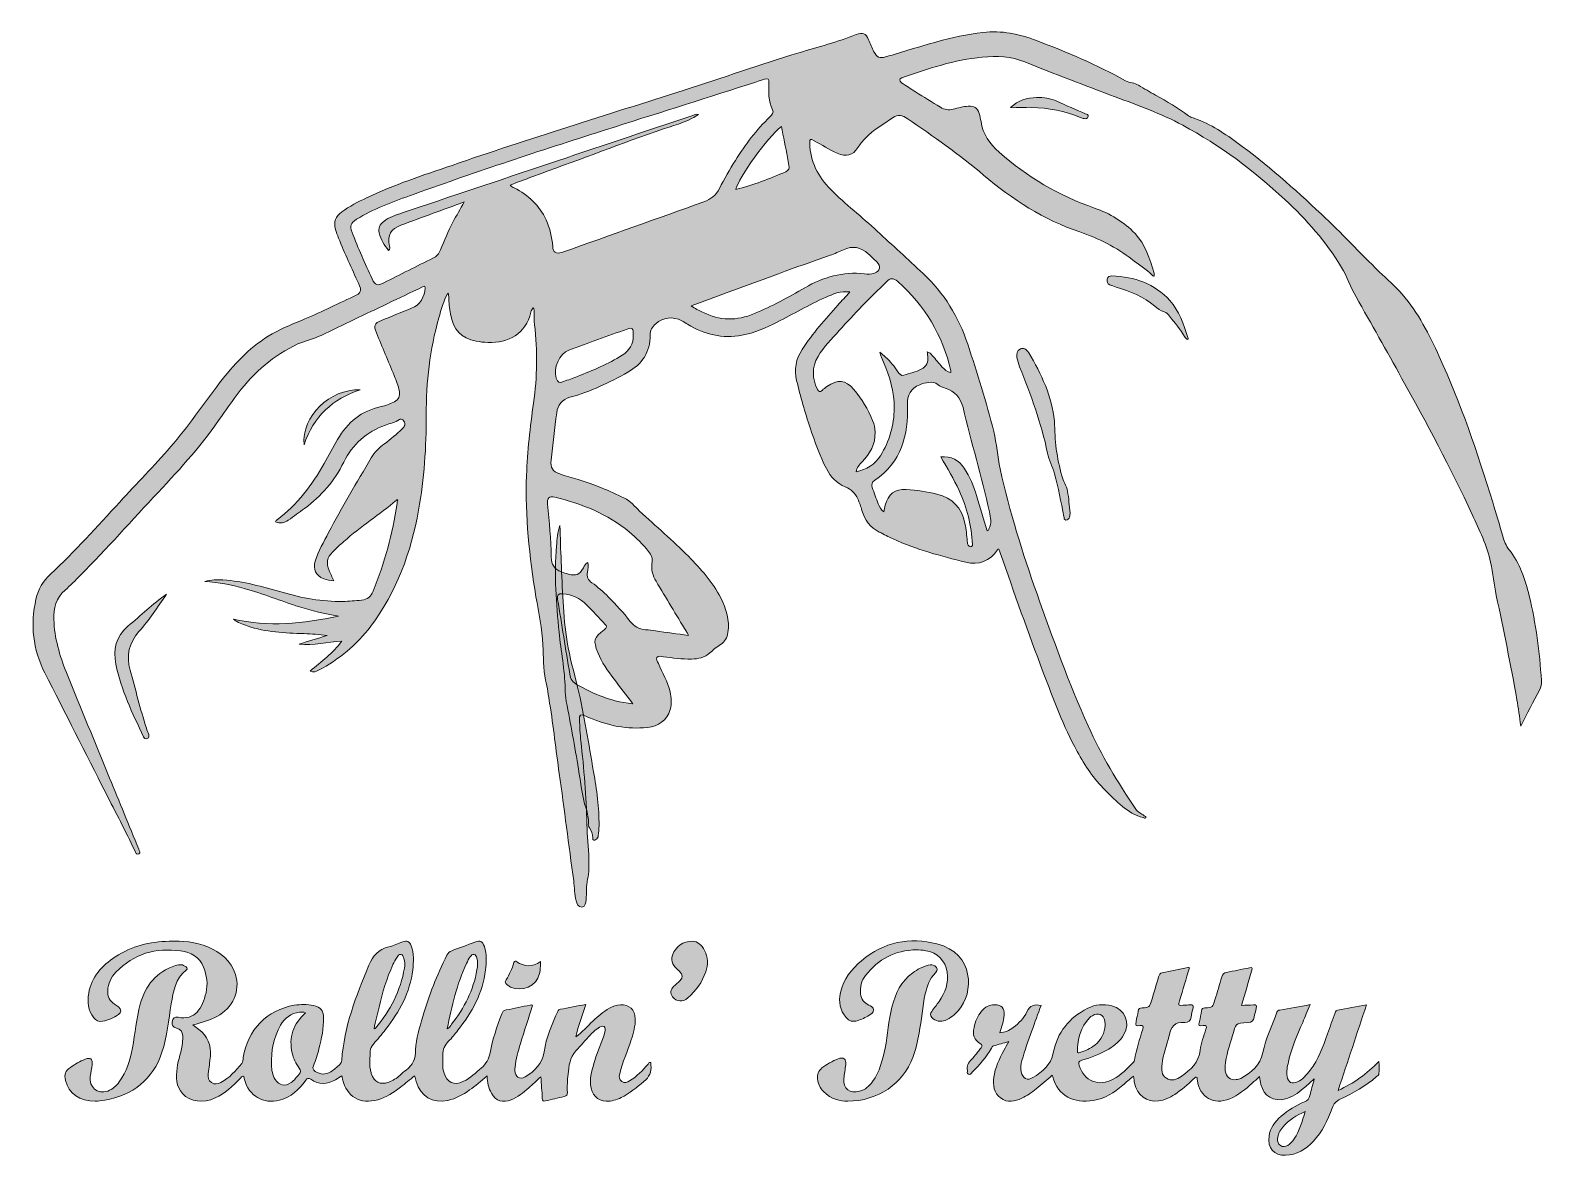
# Model space of a CAD drawing. Extents: x 599 to 1504, y -1274 to -600.
import ezdxf

# ---------------------------------------------------------------- set-up
doc = ezdxf.new("R2010")
doc.units = 0
doc.header["$MEASUREMENT"] = 0
doc.layers.add('katman 1', color=7, linetype='Continuous')

# ---------------------------------------------------------------- blocks, each defined once
blk = doc.blocks.new('block 2')
at = {"layer": 'katman 1', "true_color": 0xffffff}
h = blk.add_hatch(color=7, dxfattribs=at)
h.dxf.hatch_style = 2
edge = h.paths.add_edge_path()
edge.add_spline(control_points=[(1503.97, -989.13), (1502.71, -972.02), (1500.72, -955.02), (1496.56, -938.33), (1494.1, -928.47), (1491.05, -918.91), (1484.53, -910.81), (1482.65, -908.46), (1481.63, -905.56), (1480.78, -902.66), (1478.77, -895.86), (1476.81, -889.05), (1474.73, -882.27), (1465.67, -852.65), (1455.65, -823.38), (1442.76, -795.16), (1436.72, -781.95), (1430.15, -769.07), (1420.59, -757.94), (1416.39, -753.05), (1411.46, -748.93), (1406.85, -744.48), (1395.12, -733.15), (1384.06, -721.15), (1372.15, -709.98), (1355.97, -694.81), (1339.46, -680.04), (1321.46, -667.01), (1312.95, -660.85), (1304.23, -655.04), (1294.03, -651.95), (1293.52, -651.79), (1293.04, -651.5), (1292.62, -651.17), (1286.44, -646.38), (1279.66, -642.56), (1272.88, -638.72), (1269.47, -636.78), (1266.01, -634.9), (1262.67, -632.83), (1260.24, -631.33), (1257.28, -631.47), (1254.87, -630.13), (1237.81, -620.6), (1219.89, -613.01), (1201.64, -606.12), (1191.27, -602.21), (1180.67, -599.9), (1169.48, -601.19), (1160.09, -602.26), (1150.91, -604.29), (1141.84, -606.81), (1131.6, -609.66), (1121.46, -612.89), (1111.25, -615.86), (1107.68, -616.89), (1105.92, -616.08), (1104.26, -612.78), (1103.08, -610.45), (1102.13, -608), (1101.05, -605.62), (1099.31, -601.8), (1097.61, -600.94), (1093.68, -602.49), (1082.47, -606.92), (1070.82, -609.92), (1059.31, -613.38), (1036.21, -620.32), (1013.48, -628.44), (990.51, -635.78), (944.14, -650.6), (897.58, -664.84), (851.59, -680.79), (834.35, -686.77), (816.91, -692.22), (800.44, -700.22), (795.31, -702.71), (790.17, -705.19), (785.56, -708.59), (781.62, -711.51), (780.6, -714.39), (781.87, -719.08), (782.35, -720.86), (782.96, -722.61), (783.66, -724.32), (787.37, -733.46), (791.45, -742.43), (795.6, -751.38), (797.76, -756.03), (797.32, -757.19), (792.56, -759.32), (782.17, -763.99), (772.05, -769.25), (761.49, -773.53), (754.62, -776.31), (747.83, -779.2), (741.49, -783.1), (729.77, -790.31), (720.7, -800.22), (712.43, -811.03), (702.67, -823.79), (693.65, -837.11), (683.1, -849.26), (673.28, -860.58), (662.75, -871.25), (652.62, -882.3), (639.15, -896.99), (625.84, -911.83), (611.19, -925.39), (606.75, -929.5), (603.8, -934.49), (602.48, -940.37), (599.03, -955.68), (600.6, -970.42), (607.75, -984.48), (619.94, -1008.45), (632.12, -1032.42), (644.27, -1056.41), (650.09, -1067.88), (656.19, -1079.2), (661.58, -1090.89), (662.07, -1091.95), (662.61, -1093.61), (664.14, -1092.85), (665.35, -1092.24), (664.38, -1090.92), (664, -1089.99), (658.2, -1075.81), (652.37, -1061.64), (646.55, -1047.46), (637.93, -1026.44), (629.28, -1005.44), (620.73, -984.39), (616.59, -974.2), (613.56, -963.69), (613.17, -952.6), (612.93, -945.85), (614.57, -939.79), (619.87, -935.07), (623.04, -932.25), (626.02, -929.21), (629.02, -926.2), (645.06, -910.1), (660.04, -893.02), (675.62, -876.49), (689.34, -861.93), (702.75, -847.09), (713.96, -830.42), (717.02, -825.88), (720.23, -821.42), (723.58, -817.08), (733.26, -804.57), (744.76, -794.26), (759.35, -787.68), (763.86, -785.64), (768.73, -784.63), (773.2, -782.51), (786.41, -776.22), (799.61, -769.9), (812.82, -763.6), (819.84, -760.24), (826.85, -756.89), (833.88, -753.56), (834.5, -753.27), (835.46, -752.23), (835.48, -754.1), (835.52, -759.17), (832.13, -764.62), (827.38, -766.33), (821.28, -768.52), (815.4, -771.23), (809.4, -773.63), (805, -775.39), (804.5, -776.61), (806.33, -781.02), (809.88, -789.54), (813.44, -798.07), (816.96, -806.61), (818.22, -809.67), (819.48, -812.74), (820.07, -816.03), (820.58, -818.91), (819.71, -820.81), (817.16, -822.21), (814.66, -823.59), (811.99, -824.57), (809.18, -825.17), (797.43, -827.69), (788.9, -834.51), (783.05, -844.86), (780.36, -849.63), (777.71, -854.42), (775.03, -859.19), (767.72, -872.16), (758.92, -883.89), (746.91, -892.94), (746.52, -893.24), (745.94, -893.49), (745.95, -894.18), (748.7, -895.38), (751.22, -894.82), (753.57, -893.13), (756.83, -890.78), (760.1, -888.45), (763.33, -886.07), (773.34, -878.74), (781.22, -869.65), (786.73, -858.43), (791.99, -847.72), (800.48, -840.38), (811.71, -836.25), (814.52, -835.22), (817.54, -834.73), (820.07, -832.97), (820.78, -832.47), (821.51, -832.53), (822.18, -833.14), (823.11, -833.98), (823.58, -834.97), (823.28, -836.24), (823.06, -837.18), (822.39, -837.84), (821.74, -838.5), (818.47, -841.8), (814.79, -844.62), (811.1, -847.43), (808.01, -849.79), (805.16, -852.37), (803.18, -855.78), (794.56, -870.65), (785.6, -885.33), (777.71, -900.61), (774.82, -906.21), (771.44, -911.6), (769.68, -917.73), (768.29, -922.57), (770.08, -926.24), (774.74, -928.19), (776.61, -928.97), (778.56, -929.33), (780.77, -929.42), (779.79, -927.24), (778.89, -925.2), (777.97, -923.18), (776.08, -919.02), (776.84, -915.35), (780.07, -912.2), (782.28, -910.04), (784.51, -907.9), (786.82, -905.85), (796.83, -896.97), (808.13, -889.73), (818.36, -881.14), (818.49, -881.03), (818.75, -881.07), (819.08, -881.02), (818.92, -881.8), (818.74, -882.46), (818.65, -883.14), (816.26, -901.29), (811.08, -918.67), (804.35, -935.64), (803.05, -938.91), (800.85, -940.67), (797.49, -941), (793.72, -941.36), (789.95, -941.7), (786.17, -941.78), (773.78, -942.04), (761.78, -939.68), (749.92, -936.29), (738.28, -932.95), (726.61, -929.63), (714.42, -928.91), (710.94, -928.71), (707.46, -928.68), (703.58, -929.81), (711.9, -930.4), (719.54, -931.87), (727.07, -933.97), (738.28, -937.1), (749.08, -941.47), (760.17, -944.98), (767.66, -947.35), (775.25, -949.26), (783.63, -950.54), (762.36, -955.22), (741.66, -957.03), (720.71, -952.43), (723.24, -954.38), (726.11, -955.41), (728.98, -956.41), (740.02, -960.25), (751.52, -960.66), (763.03, -961.06), (767.48, -961.22), (771.94, -961.37), (776.91, -962.15), (770.94, -963.97), (765.53, -965.62), (760.13, -967.27), (768.66, -968.51), (776.86, -966.02), (785.56, -965.46), (780.4, -972.81), (773.3, -977.73), (766.69, -983.41), (768.74, -984.35), (770.18, -983.74), (771.65, -982.97), (783.99, -976.46), (794.48, -967.74), (802.92, -956.61), (818.55, -935.98), (826.98, -912.36), (831.58, -887.17), (835.02, -868.34), (836.17, -849.32), (836.15, -830.21), (836.12, -810.5), (838.27, -791.08), (843.71, -772.09), (845.15, -767.09), (846.49, -762.02), (849.09, -757.27), (849.63, -758.21), (849.61, -759.05), (849.62, -759.88), (849.66, -763.13), (850.09, -766.35), (850.66, -769.54), (852.4, -779.35), (856.93, -784.27), (866, -785.99), (868.34, -786.44), (870.74, -786.67), (873.12, -786.76), (885.22, -787.17), (895.83, -781.67), (898.84, -768.59), (899.06, -767.62), (899.33, -766.7), (900.28, -766.01), (900.97, -766.92), (900.83, -767.85), (900.8, -768.75), (900.73, -771.23), (900.75, -773.68), (901.02, -776.16), (902.75, -791.82), (902.67, -807.48), (900.41, -823.06), (898.31, -837.44), (896.74, -851.86), (896.21, -866.38), (895.31, -890.8), (897.98, -914.96), (901.88, -939.02), (903.43, -948.61), (905.49, -958.14), (906.04, -967.88), (906.43, -974.88), (906.04, -981.91), (907.65, -988.84), (908.72, -993.41), (909.26, -998.11), (910.04, -1002.75), (912.37, -1016.69), (913.77, -1030.75), (915.79, -1044.73), (918.89, -1066.12), (921.42, -1087.58), (924.45, -1108.99), (925.02, -1112.96), (924.76, -1117.04), (925.88, -1120.91), (926.37, -1122.62), (927.07, -1124.89), (929.35, -1124.66), (931.73, -1124.43), (931.63, -1122.08), (931.85, -1120.27), (932.33, -1116.21), (931.84, -1112.1), (932.77, -1108.05), (933.7, -1104.05), (933.61, -1099.93), (933.51, -1095.84), (933.35, -1088.88), (932.51, -1081.96), (932.37, -1075.02), (932.03, -1058.4), (930.61, -1041.88), (928.74, -1025.37), (928.26, -1021.08), (928.1, -1016.75), (927.91, -1012.43), (927.78, -1009.66), (928.47, -1009.22), (931.03, -1010.19), (932.04, -1010.57), (933.01, -1011.05), (934, -1011.47), (945.07, -1016.09), (956.55, -1018.47), (968.55, -1017.18), (975.17, -1016.46), (980.24, -1013.26), (982.21, -1006.46), (983.23, -1002.97), (982.95, -999.41), (982.19, -995.91), (980.85, -989.82), (977.59, -984.51), (975.19, -978.85), (974.69, -977.68), (973.42, -976.31), (974.21, -975.25), (975.05, -974.12), (976.8, -974.74), (978.16, -974.89), (983.76, -975.5), (989.33, -976.45), (995, -976.29), (999.02, -976.18), (1002.85, -975.38), (1005.94, -972.59), (1007.96, -970.78), (1010.07, -969.11), (1012.34, -967.64), (1014.98, -965.93), (1016.37, -963.5), (1016.81, -960.41), (1017.87, -952.99), (1015.88, -946.2), (1012.58, -939.68), (1007.72, -930.11), (1000.56, -922.33), (993.12, -914.77), (983.79, -905.3), (973.59, -896.76), (963.89, -887.68), (960.98, -884.95), (958.53, -881.71), (954.78, -879.91), (945.81, -875.59), (936.69, -871.68), (927.17, -868.77), (923.49, -867.65), (919.72, -866.76), (916.1, -865.48), (911.7, -863.91), (910.41, -861.74), (910.92, -857.18), (911.98, -847.74), (913.05, -838.3), (914.26, -828.88), (914.87, -824.17), (917.54, -820.86), (922.17, -819.6), (934.46, -816.25), (945.81, -810.76), (956.85, -804.56), (965.44, -799.73), (970.37, -792.56), (970.27, -782.41), (970.25, -779.59), (971.43, -777.36), (973.56, -775.57), (978.1, -771.73), (983.82, -771.03), (989.12, -773.75), (990.35, -774.38), (991.5, -775.17), (992.68, -775.9), (1002.72, -782.09), (1013.48, -784.59), (1025.23, -782.47), (1032.77, -781.1), (1039.58, -777.91), (1046.36, -774.56), (1056.03, -769.77), (1065.31, -764.24), (1075.17, -759.83), (1079.68, -757.82), (1084.24, -755.83), (1089.83, -756.55), (1087.29, -759.32), (1084.96, -761.86), (1082.64, -764.41), (1074.99, -772.8), (1067.51, -781.33), (1061.3, -790.9), (1057.53, -796.71), (1056.25, -802.87), (1057.93, -809.65), (1060.28, -819.16), (1062.88, -828.59), (1066.07, -837.85), (1068.93, -846.14), (1071.72, -854.48), (1075.79, -862.29), (1078.32, -867.14), (1081.9, -871.05), (1087.05, -873.18), (1090.54, -874.62), (1092.91, -877.04), (1094.54, -880.37), (1095.62, -882.6), (1096.34, -884.95), (1097.03, -887.32), (1098.72, -893.08), (1102.08, -897.49), (1107.46, -900.26), (1110.2, -901.67), (1112.93, -903.11), (1115.73, -904.39), (1129.67, -910.79), (1144.46, -914.64), (1159.28, -918.26), (1167.06, -920.16), (1173.62, -917.76), (1178.17, -910.84), (1178.36, -910.55), (1178.56, -910.39), (1179, -910.51), (1179.25, -911.17), (1179.52, -911.88), (1179.78, -912.6), (1188.22, -936.57), (1196.59, -960.57), (1205.66, -984.31), (1211.79, -1000.36), (1217.68, -1016.5), (1225.96, -1031.62), (1230.58, -1040.06), (1235.91, -1048.02), (1242.76, -1054.79), (1249.43, -1061.39), (1255.82, -1068.5), (1265.39, -1071.17), (1265.97, -1071.33), (1266.6, -1071.95), (1267, -1071.27), (1267.48, -1070.46), (1266.46, -1070.35), (1266.04, -1070.04), (1264.3, -1068.78), (1262.29, -1067.87), (1261.03, -1066.01), (1250.3, -1050.15), (1240.41, -1033.81), (1232.53, -1016.32), (1220.9, -990.53), (1211.35, -963.94), (1201.89, -937.31), (1193.17, -912.75), (1185.46, -887.9), (1179.78, -862.43), (1178.13, -855.03), (1177.78, -847.42), (1175.97, -840.1), (1171.59, -822.44), (1166.15, -805.08), (1160.4, -787.83), (1154.98, -771.58), (1146.21, -757.22), (1133.62, -745.41), (1124.55, -736.91), (1115.3, -728.59), (1106.19, -720.13), (1097.08, -711.66), (1087.14, -704.13), (1078.41, -695.24), (1070.87, -687.56), (1065.92, -678.63), (1065.87, -667.52), (1065.86, -664.73), (1065.99, -664.65), (1068.49, -666.04), (1073.07, -668.58), (1077.49, -671.4), (1082.3, -673.51), (1087.79, -675.93), (1091.36, -674.94), (1094.66, -670.03), (1096, -668.04), (1097.46, -666.15), (1099.14, -664.44), (1104.01, -659.48), (1110, -656.04), (1115.66, -652.17), (1118.46, -650.25), (1121.44, -650.84), (1124.12, -652.69), (1139.74, -663.49), (1155.42, -674.17), (1169.88, -686.57), (1187.05, -701.27), (1205.97, -713.28), (1227.48, -720.65), (1238.83, -724.54), (1249.29, -729.73), (1258.8, -737.14), (1262.79, -740.24), (1267.21, -742.8), (1270.74, -746.51), (1271.01, -746.8), (1271.33, -747.28), (1271.98, -747.02), (1271.98, -746.45), (1272.12, -745.81), (1271.96, -745.26), (1269.48, -736.72), (1266.79, -728.06), (1260.56, -721.58), (1253.84, -714.59), (1245.5, -709.53), (1236.25, -706.31), (1215, -698.9), (1196, -687.69), (1179.13, -672.83), (1173.53, -667.89), (1169.46, -662.08), (1168.35, -654.49), (1168.11, -652.89), (1167.7, -651.31), (1167.21, -649.77), (1166.08, -646.19), (1164.38, -645.13), (1160.67, -645.38), (1157.57, -645.59), (1154.6, -646.4), (1151.6, -647.13), (1148.95, -647.78), (1146.44, -647.53), (1144.05, -646.01), (1139.1, -642.88), (1134.07, -639.86), (1129.11, -636.75), (1126.3, -634.99), (1123.51, -633.18), (1120.79, -631.29), (1119.21, -630.2), (1119.29, -629.03), (1120.88, -628.47), (1136.6, -622.92), (1152.35, -617.48), (1169.12, -616), (1177.8, -615.24), (1186.24, -615.52), (1194.58, -618.88), (1212.51, -626.1), (1230.61, -632.9), (1248.69, -639.75), (1262.37, -644.93), (1276.2, -649.76), (1289.12, -656.72), (1311.48, -668.76), (1331.63, -683.85), (1350.19, -701.13), (1363.25, -713.29), (1375.07, -726.45), (1384.26, -741.85), (1387.64, -747.5), (1389.69, -753.77), (1392.91, -759.48), (1402.03, -775.66), (1411.25, -791.79), (1420.23, -808.06), (1435.04, -834.9), (1449.66, -861.85), (1462.44, -889.73), (1466.7, -899.04), (1471.31, -908.29), (1473.49, -918.35), (1474.9, -924.89), (1475.47, -931.61), (1476.87, -938.19), (1481.28, -958.94), (1485.54, -979.72), (1489.23, -1000.61), (1490.11, -1005.63), (1490.8, -1010.68), (1491.57, -1016.36), (1495.47, -1008.79), (1499.01, -1001.79), (1502.69, -994.86), (1503.68, -993.01), (1504.12, -991.21), (1503.97, -989.13)], knot_values=[0, 0, 0, 0, 1, 1, 1, 2, 2, 2, 3, 3, 3, 4, 4, 4, 5, 5, 5, 6, 6, 6, 7, 7, 7, 8, 8, 8, 9, 9, 9, 10, 10, 10, 11, 11, 11, 12, 12, 12, 13, 13, 13, 14, 14, 14, 15, 15, 15, 16, 16, 16, 17, 17, 17, 18, 18, 18, 19, 19, 19, 20, 20, 20, 21, 21, 21, 22, 22, 22, 23, 23, 23, 24, 24, 24, 25, 25, 25, 26, 26, 26, 27, 27, 27, 28, 28, 28, 29, 29, 29, 30, 30, 30, 31, 31, 31, 32, 32, 32, 33, 33, 33, 34, 34, 34, 35, 35, 35, 36, 36, 36, 37, 37, 37, 38, 38, 38, 39, 39, 39, 40, 40, 40, 41, 41, 41, 42, 42, 42, 43, 43, 43, 44, 44, 44, 45, 45, 45, 46, 46, 46, 47, 47, 47, 48, 48, 48, 49, 49, 49, 50, 50, 50, 51, 51, 51, 52, 52, 52, 53, 53, 53, 54, 54, 54, 55, 55, 55, 56, 56, 56, 57, 57, 57, 58, 58, 58, 59, 59, 59, 60, 60, 60, 61, 61, 61, 62, 62, 62, 63, 63, 63, 64, 64, 64, 65, 65, 65, 66, 66, 66, 67, 67, 67, 68, 68, 68, 69, 69, 69, 70, 70, 70, 71, 71, 71, 72, 72, 72, 73, 73, 73, 74, 74, 74, 75, 75, 75, 76, 76, 76, 77, 77, 77, 78, 78, 78, 79, 79, 79, 80, 80, 80, 81, 81, 81, 82, 82, 82, 83, 83, 83, 84, 84, 84, 85, 85, 85, 86, 86, 86, 87, 87, 87, 88, 88, 88, 89, 89, 89, 90, 90, 90, 91, 91, 91, 92, 92, 92, 93, 93, 93, 94, 94, 94, 95, 95, 95, 96, 96, 96, 97, 97, 97, 98, 98, 98, 99, 99, 99, 100, 100, 100, 101, 101, 101, 102, 102, 102, 103, 103, 103, 104, 104, 104, 105, 105, 105, 106, 106, 106, 107, 107, 107, 108, 108, 108, 109, 109, 109, 110, 110, 110, 111, 111, 111, 112, 112, 112, 113, 113, 113, 114, 114, 114, 115, 115, 115, 116, 116, 116, 117, 117, 117, 118, 118, 118, 119, 119, 119, 120, 120, 120, 121, 121, 121, 122, 122, 122, 123, 123, 123, 124, 124, 124, 125, 125, 125, 126, 126, 126, 127, 127, 127, 128, 128, 128, 129, 129, 129, 130, 130, 130, 131, 131, 131, 132, 132, 132, 133, 133, 133, 134, 134, 134, 135, 135, 135, 136, 136, 136, 137, 137, 137, 138, 138, 138, 139, 139, 139, 140, 140, 140, 141, 141, 141, 142, 142, 142, 143, 143, 143, 144, 144, 144, 145, 145, 145, 146, 146, 146, 147, 147, 147, 148, 148, 148, 149, 149, 149, 150, 150, 150, 151, 151, 151, 152, 152, 152, 153, 153, 153, 154, 154, 154, 155, 155, 155, 156, 156, 156, 157, 157, 157, 158, 158, 158, 159, 159, 159, 160, 160, 160, 161, 161, 161, 162, 162, 162, 163, 163, 163, 164, 164, 164, 165, 165, 165, 166, 166, 166, 167, 167, 167, 168, 168, 168, 169, 169, 169, 170, 170, 170, 171, 171, 171, 172, 172, 172, 173, 173, 173, 174, 174, 174, 175, 175, 175, 176, 176, 176, 177, 177, 177, 178, 178, 178, 179, 179, 179, 180, 180, 180, 181, 181, 181, 182, 182, 182, 183, 183, 183, 184, 184, 184, 185, 185, 185, 186, 186, 186, 187, 187, 187, 188, 188, 188, 189, 189, 189, 190, 190, 190, 191, 191, 191, 192, 192, 192, 193, 193, 193, 194, 194, 194, 195, 195, 195, 196, 196, 196, 197, 197, 197, 198, 198, 198, 199, 199, 199, 200, 200, 200, 201, 201, 201, 202, 202, 202, 203, 203, 203, 204, 204, 204, 205, 205, 205, 206, 206, 206, 207, 207, 207, 208, 208, 208, 209, 209, 209, 210, 210, 210, 211, 211, 211, 212, 212, 212, 213, 213, 213, 214, 214, 214, 215, 215, 215, 216, 216, 216, 217, 217, 217, 218, 218, 218, 219, 219, 219, 220, 220, 220, 221, 221, 221, 222, 222, 222, 223, 223, 223, 224, 224, 224, 225, 225, 225, 226, 226, 226, 227, 227, 227, 228, 228, 228, 229, 229, 229, 230, 230, 230, 230], degree=3, periodic=1)
edge = h.paths.add_edge_path()
edge.add_spline(control_points=[(1048.85, -657.43), (1050.09, -663.79), (1051.29, -669.9), (1052.48, -676.01), (1052.79, -677.6), (1053.1, -679.19), (1053.37, -680.78), (1053.67, -682.48), (1053.19, -683.89), (1051.52, -684.59), (1041.74, -688.67), (1031.93, -692.67), (1021.53, -695.21), (1023.28, -687.84), (1040.3, -664.25), (1048.85, -657.43)], knot_values=[0, 0, 0, 0, 1, 1, 1, 2, 2, 2, 3, 3, 3, 4, 4, 4, 5, 5, 5, 5], degree=3, periodic=1)
edge = h.paths.add_edge_path()
edge.add_spline(control_points=[(939.66, -998.03), (935.15, -996.23), (930.89, -993.92), (926.57, -991.71), (923.97, -990.38), (922.56, -988.18), (922.1, -985.35), (919.67, -970.43), (917.25, -955.51), (914.85, -940.59), (914.41, -937.88), (915.21, -936.98), (917.93, -937.18), (923.47, -937.6), (928.22, -939.9), (932.13, -943.72), (935.99, -947.5), (939.57, -951.55), (943.28, -955.48), (944.27, -956.54), (944.27, -957.51), (943.08, -958.41), (942.95, -958.5), (942.84, -958.6), (942.71, -958.69), (936.47, -963.53), (936.04, -965.03), (938.91, -972.41), (941.21, -978.3), (944.83, -983.37), (948.64, -988.34), (952.25, -993.05), (955.86, -997.76), (959.85, -1002.98), (952.49, -1002.35), (945.98, -1000.56), (939.66, -998.03)], knot_values=[0, 0, 0, 0, 1, 1, 1, 2, 2, 2, 3, 3, 3, 4, 4, 4, 5, 5, 5, 6, 6, 6, 7, 7, 7, 8, 8, 8, 9, 9, 9, 10, 10, 10, 11, 11, 11, 12, 12, 12, 12], degree=3, periodic=1)
edge = h.paths.add_edge_path()
edge.add_spline(control_points=[(913.25, -879.45), (929.48, -883.32), (944.68, -889.41), (957.7, -900.18), (961.94, -903.69), (965.76, -907.6), (969.29, -911.82), (971.06, -913.94), (971.85, -916.26), (971.34, -919.1), (970.66, -922.93), (971.81, -926.44), (973.76, -929.7), (979.79, -939.75), (985.86, -949.77), (991.91, -959.8), (992.3, -960.45), (992.67, -961.11), (993.22, -962.07), (986.43, -961.17), (979.95, -960.31), (973.48, -959.45), (971.49, -959.19), (969.5, -958.78), (967.51, -958.69), (963.58, -958.52), (960.71, -956.71), (958.3, -953.69), (954.2, -948.56), (949.86, -943.64), (945.16, -939.04), (942.07, -936.01), (938.9, -933.07), (935.35, -930.57), (933.09, -928.98), (932.23, -926.88), (932.72, -924.16), (933.06, -922.3), (933.49, -920.43), (932.9, -918.43), (931.36, -919.11), (930.93, -920.49), (930.26, -921.65), (927.84, -925.82), (925.99, -926.62), (921.28, -925.43), (919.86, -925.07), (918.46, -924.65), (917.09, -924.15), (912.97, -922.63), (910.95, -919.54), (910.98, -915.26), (911.06, -904.65), (909.71, -894.15), (908.79, -883.61), (908.46, -879.87), (909.67, -878.6), (913.25, -879.45)], knot_values=[0, 0, 0, 0, 1, 1, 1, 2, 2, 2, 3, 3, 3, 4, 4, 4, 5, 5, 5, 6, 6, 6, 7, 7, 7, 8, 8, 8, 9, 9, 9, 10, 10, 10, 11, 11, 11, 12, 12, 12, 13, 13, 13, 14, 14, 14, 15, 15, 15, 16, 16, 16, 17, 17, 17, 18, 18, 18, 19, 19, 19, 19], degree=3, periodic=1)
edge = h.paths.add_edge_path()
edge.add_spline(control_points=[(953.46, -794.4), (945.06, -799.68), (935.95, -803.49), (926.73, -807.05), (923.92, -808.13), (921.11, -809.18), (918.28, -810.21), (915.72, -811.14), (914.87, -810.7), (914, -808.08), (912.04, -802.16), (915.73, -793.52), (921.59, -791.31), (933.13, -786.98), (944.76, -782.89), (956.38, -778.79), (959.56, -777.67), (960.15, -778.34), (960.14, -782.13), (960.34, -787.82), (957.8, -791.68), (953.46, -794.4)], knot_values=[0, 0, 0, 0, 1, 1, 1, 2, 2, 2, 3, 3, 3, 4, 4, 4, 5, 5, 5, 6, 6, 6, 7, 7, 7, 7], degree=3, periodic=1)
edge = h.paths.add_edge_path()
edge.add_spline(control_points=[(918.44, -732.57), (918.08, -732.7), (917.71, -732.82), (917.34, -732.93), (913.89, -733.98), (912.18, -732.83), (911.87, -729.24), (911.41, -723.74), (910.25, -718.43), (907.94, -713.39), (903.93, -704.65), (897.21, -698.63), (888.85, -694.23), (888.06, -693.82), (887.13, -693.61), (886.32, -692.63), (890.96, -690.89), (895.46, -689.17), (899.97, -687.51), (924.41, -678.51), (948.81, -669.42), (973.31, -660.61), (980.69, -657.95), (988.41, -656.25), (995.41, -652.55), (996.62, -651.92), (997.8, -651.23), (999.22, -650.43), (997.76, -649.87), (996.82, -650.53), (995.86, -650.85), (937.81, -670.3), (879.77, -689.75), (821.73, -709.23), (817.87, -710.53), (813.97, -711.73), (810.67, -714.32), (808.36, -716.14), (807.41, -718.46), (808.02, -721.25), (808.89, -725.26), (811.17, -728.54), (813.58, -731.8), (814.66, -730.87), (814.29, -729.98), (814.13, -729.07), (812.91, -722.31), (814.75, -718.9), (821, -716.58), (833.49, -711.96), (846, -707.4), (858.9, -702.67), (856.51, -706.92), (854.27, -710.79), (852.16, -714.74), (849.28, -720.11), (846.97, -725.76), (844.68, -731.4), (843.76, -733.66), (842.41, -735.25), (840.15, -736.36), (830.32, -741.18), (820.55, -746.15), (810.76, -751.05), (806.75, -753.06), (805.68, -752.68), (803.76, -748.67), (799.39, -739.56), (795.43, -730.27), (791.78, -720.86), (790.2, -716.81), (790.73, -715.4), (794.48, -713.06), (804.37, -706.89), (815.23, -702.91), (826.11, -698.99), (863.21, -685.62), (900.59, -673.13), (938.18, -661.24), (966.52, -652.27), (994.85, -643.25), (1023.18, -634.24), (1028.39, -632.58), (1033.6, -630.94), (1038.78, -629.18), (1040.83, -628.48), (1041.46, -629.12), (1041.37, -631.15), (1041.1, -636.72), (1040.94, -642.25), (1043.56, -647.48), (1044.4, -649.14), (1043.21, -650.54), (1041.98, -651.73), (1033.94, -659.5), (1027.15, -668.27), (1021.28, -677.77), (1017.86, -683.29), (1014.62, -688.9), (1011.68, -694.68), (1009.67, -698.62), (1006.56, -701.14), (1002.44, -702.6), (974.44, -712.58), (946.44, -722.58), (918.44, -732.57)], knot_values=[0, 0, 0, 0, 1, 1, 1, 2, 2, 2, 3, 3, 3, 4, 4, 4, 5, 5, 5, 6, 6, 6, 7, 7, 7, 8, 8, 8, 9, 9, 9, 10, 10, 10, 11, 11, 11, 12, 12, 12, 13, 13, 13, 14, 14, 14, 15, 15, 15, 16, 16, 16, 17, 17, 17, 18, 18, 18, 19, 19, 19, 20, 20, 20, 21, 21, 21, 22, 22, 22, 23, 23, 23, 24, 24, 24, 25, 25, 25, 26, 26, 26, 27, 27, 27, 28, 28, 28, 29, 29, 29, 30, 30, 30, 31, 31, 31, 32, 32, 32, 33, 33, 33, 34, 34, 34, 35, 35, 35, 35], degree=3, periodic=1)
edge = h.paths.add_edge_path()
edge.add_spline(control_points=[(1157.57, -825.63), (1162.58, -846.53), (1168.69, -867.16), (1173.4, -888.15), (1174.17, -891.57), (1174.76, -894.99), (1173.11, -898.34), (1172.89, -898.79), (1172.78, -899.38), (1172.01, -899.57), (1169.9, -892.53), (1167.84, -885.47), (1165.66, -878.46), (1163.87, -872.71), (1161.71, -867.09), (1158.32, -862.06), (1155.05, -857.2), (1150.58, -854.67), (1144.23, -855.3), (1148.26, -862.05), (1152.1, -868.53), (1155.26, -875.38), (1159.99, -885.66), (1162.65, -896.42), (1163.28, -907.7), (1163.31, -908.23), (1163.22, -908.6), (1162.75, -908.86), (1162.18, -909.17), (1161.67, -908.94), (1161.24, -908.62), (1160.27, -907.89), (1160.22, -906.79), (1160.14, -905.7), (1159.87, -902.15), (1159.4, -898.64), (1158.73, -895.15), (1156.91, -885.65), (1151.25, -879.91), (1141.92, -877.57), (1135.9, -876.06), (1129.8, -875.21), (1123.63, -874.85), (1116.78, -874.45), (1112.74, -877.51), (1110.99, -884.21), (1110.67, -885.45), (1110.45, -886.72), (1110.14, -888.22), (1108.5, -886.74), (1107.57, -885.07), (1106.86, -883.33), (1105.54, -880.13), (1104.37, -876.87), (1103.22, -873.6), (1102.62, -871.9), (1103, -870.38), (1104.58, -869.34), (1120.95, -858.52), (1124.8, -842.21), (1124.28, -824.09), (1124.11, -818.13), (1126.16, -814.36), (1131.64, -812.09), (1133.36, -811.38), (1135.14, -810.92), (1136.99, -810.7), (1139.03, -810.47), (1140.93, -810.59), (1142.61, -812.09), (1143.82, -813.18), (1145.43, -813.65), (1146.98, -814.13), (1152.74, -815.91), (1156.18, -819.85), (1157.57, -825.63)], knot_values=[0, 0, 0, 0, 1, 1, 1, 2, 2, 2, 3, 3, 3, 4, 4, 4, 5, 5, 5, 6, 6, 6, 7, 7, 7, 8, 8, 8, 9, 9, 9, 10, 10, 10, 11, 11, 11, 12, 12, 12, 13, 13, 13, 14, 14, 14, 15, 15, 15, 16, 16, 16, 17, 17, 17, 18, 18, 18, 19, 19, 19, 20, 20, 20, 21, 21, 21, 22, 22, 22, 23, 23, 23, 24, 24, 24, 25, 25, 25, 25], degree=3, periodic=1)
edge = h.paths.add_edge_path()
edge.add_spline(control_points=[(1118.49, -750.37), (1134.86, -764.71), (1145.32, -782.59), (1150.32, -803.72), (1150.39, -804), (1150.33, -804.31), (1150.33, -804.73), (1147.96, -804.54), (1146.5, -803.04), (1145.13, -801.52), (1143.07, -799.22), (1141.14, -796.81), (1139.1, -794.49), (1138.34, -793.64), (1137.54, -792.78), (1136.14, -792.38), (1136.25, -793.34), (1136.32, -794.2), (1136.46, -795.05), (1137.06, -798.57), (1135.66, -801.09), (1132.6, -802.72), (1129.32, -804.47), (1125.69, -805.32), (1122.16, -806.38), (1120.43, -806.9), (1119.45, -805.59), (1118.6, -804.37), (1116.4, -801.19), (1114.12, -798.07), (1111.21, -795.49), (1110.18, -794.57), (1109.09, -793.71), (1107.69, -792.54), (1108.14, -794.96), (1109.12, -796.75), (1109.9, -798.58), (1113.68, -807.36), (1116.61, -816.36), (1116.42, -826.05), (1116.23, -836.28), (1113.58, -845.86), (1108.11, -854.56), (1104.77, -859.87), (1099.78, -862.78), (1093.5, -864.21), (1094.06, -861.56), (1095.56, -859.86), (1097.16, -858.21), (1101.93, -853.27), (1105.15, -847.65), (1104.93, -840.5), (1104.86, -838.08), (1104.4, -835.72), (1103.46, -833.52), (1100.59, -826.82), (1097.03, -820.5), (1092.27, -814.96), (1087.21, -809.08), (1082.36, -808.62), (1076.04, -813.12), (1075.03, -813.84), (1074.03, -814.58), (1073.14, -815.43), (1071.89, -816.63), (1071.13, -816.44), (1070.38, -814.89), (1067.16, -808.26), (1067.01, -801.68), (1070.75, -795.21), (1074.14, -789.33), (1079.04, -784.66), (1083.5, -779.65), (1092.46, -769.61), (1101.88, -760.02), (1111.55, -750.66), (1114.29, -748), (1115.7, -747.92), (1118.49, -750.37)], knot_values=[0, 0, 0, 0, 1, 1, 1, 2, 2, 2, 3, 3, 3, 4, 4, 4, 5, 5, 5, 6, 6, 6, 7, 7, 7, 8, 8, 8, 9, 9, 9, 10, 10, 10, 11, 11, 11, 12, 12, 12, 13, 13, 13, 14, 14, 14, 15, 15, 15, 16, 16, 16, 17, 17, 17, 18, 18, 18, 19, 19, 19, 20, 20, 20, 21, 21, 21, 22, 22, 22, 23, 23, 23, 24, 24, 24, 25, 25, 25, 26, 26, 26, 26], degree=3, periodic=1)
edge = h.paths.add_edge_path()
edge.add_spline(control_points=[(1078.08, -734.62), (1080.77, -733.7), (1083.33, -732.39), (1085.93, -731.24), (1091.46, -728.79), (1096.45, -729.56), (1100.86, -733.74), (1102.54, -735.34), (1104.25, -736.9), (1105.91, -738.51), (1108.6, -741.12), (1108, -743.96), (1104.49, -745.33), (1102.54, -746.1), (1100.51, -745.87), (1098.53, -745.66), (1085.67, -744.31), (1073.88, -747.61), (1062.88, -754), (1053.07, -759.71), (1043.14, -765.12), (1032.64, -769.51), (1022.06, -773.95), (1011.82, -773.76), (1001.61, -768.62), (999.41, -767.52), (997.12, -766.6), (994.74, -764.86), (1002.23, -762.12), (1009.3, -759.5), (1016.39, -756.92), (1036.94, -749.45), (1057.37, -741.64), (1078.08, -734.62)], knot_values=[0, 0, 0, 0, 1, 1, 1, 2, 2, 2, 3, 3, 3, 4, 4, 4, 5, 5, 5, 6, 6, 6, 7, 7, 7, 8, 8, 8, 9, 9, 9, 10, 10, 10, 11, 11, 11, 11], degree=3, periodic=1)
h = blk.add_hatch(color=7, dxfattribs=at)
h.dxf.hatch_style = 2
edge = h.paths.add_edge_path()
edge.add_spline(control_points=[(1186.06, -646.23), (1190.71, -641.67), (1195.99, -640.36), (1201.65, -640.11), (1205.88, -639.92), (1209.92, -640.7), (1213.8, -642.43), (1219.49, -644.98), (1225.22, -647.45), (1230.92, -649.95), (1231.65, -650.27), (1232.75, -650.32), (1232.44, -651.56), (1232.13, -652.78), (1231.16, -653.03), (1230.07, -652.79), (1229.33, -652.63), (1228.6, -652.34), (1227.9, -652.05), (1218.52, -648.14), (1208.71, -646.46), (1198.6, -646.07), (1194.61, -645.92), (1190.64, -646.32), (1186.06, -646.23)], knot_values=[0, 0, 0, 0, 1, 1, 1, 2, 2, 2, 3, 3, 3, 4, 4, 4, 5, 5, 5, 6, 6, 6, 7, 7, 7, 8, 8, 8, 8], degree=3, periodic=1)
h = blk.add_hatch(color=7, dxfattribs=at)
h.dxf.hatch_style = 2
edge = h.paths.add_edge_path()
edge.add_spline(control_points=[(1292.13, -785.05), (1291.24, -784.66), (1290.62, -783.96), (1290.2, -783.17), (1287.82, -778.7), (1284.19, -775.15), (1281.31, -771.06), (1280.45, -769.85), (1279.41, -768.67), (1277.93, -768.38), (1275.67, -767.94), (1274.12, -766.5), (1272.48, -765.1), (1265.73, -759.3), (1257.65, -756.18), (1249.3, -753.59), (1247.98, -753.18), (1246.64, -752.77), (1245.4, -752.18), (1244.07, -751.54), (1243.6, -750.39), (1243.97, -748.89), (1244.33, -747.41), (1245.35, -746.94), (1246.72, -746.98), (1260.24, -747.37), (1272.41, -751.58), (1281.47, -761.75), (1286.92, -767.86), (1289.68, -775.89), (1292.26, -783.73), (1292.36, -784.01), (1292.35, -784.34), (1292.35, -784.65), (1292.35, -784.77), (1292.23, -784.88), (1292.13, -785.05)], knot_values=[0, 0, 0, 0, 1, 1, 1, 2, 2, 2, 3, 3, 3, 4, 4, 4, 5, 5, 5, 6, 6, 6, 7, 7, 7, 8, 8, 8, 9, 9, 9, 10, 10, 10, 11, 11, 11, 12, 12, 12, 12], degree=3, periodic=1)
h = blk.add_hatch(color=7, dxfattribs=at)
h.dxf.hatch_style = 2
edge = h.paths.add_edge_path()
edge.add_spline(control_points=[(1221.76, -888.86), (1221.63, -889.55), (1221.49, -890.3), (1221.32, -891.05), (1221.05, -892.21), (1220.37, -893.15), (1219.14, -893.07), (1217.84, -892.98), (1218.22, -891.69), (1218.04, -890.85), (1216.19, -882.33), (1214.67, -873.73), (1212.37, -865.33), (1211.23, -861.16), (1208.96, -857.27), (1208.12, -852.93), (1204.67, -835.05), (1197.96, -818.24), (1191.48, -801.34), (1190.79, -799.55), (1190.18, -797.69), (1189.87, -795.81), (1189.53, -793.78), (1189.78, -791.72), (1191.95, -790.63), (1193.56, -789.82), (1195.53, -790.67), (1196.91, -792.96), (1204.59, -805.66), (1210.74, -819), (1212.27, -833.96), (1212.84, -839.47), (1212.41, -845.07), (1213.36, -850.59), (1214.29, -855.99), (1215.24, -861.4), (1216.71, -866.66), (1217.58, -869.73), (1219.5, -872.45), (1220.13, -875.68), (1220.97, -880.02), (1221.1, -884.42), (1221.76, -888.86)], knot_values=[0, 0, 0, 0, 1, 1, 1, 2, 2, 2, 3, 3, 3, 4, 4, 4, 5, 5, 5, 6, 6, 6, 7, 7, 7, 8, 8, 8, 9, 9, 9, 10, 10, 10, 11, 11, 11, 12, 12, 12, 13, 13, 13, 14, 14, 14, 14], degree=3, periodic=1)
h = blk.add_hatch(color=7, dxfattribs=at)
h.dxf.hatch_style = 2
edge = h.paths.add_edge_path()
edge.add_spline(control_points=[(796.67, -815.1), (780.22, -820.53), (768.6, -830.84), (763.02, -848.08), (761.59, -830.67), (778.24, -814.62), (796.67, -815.1)], knot_values=[0, 0, 0, 0, 1, 1, 1, 2, 2, 2, 2], degree=3, periodic=1)
h = blk.add_hatch(color=7, dxfattribs=at)
h.dxf.hatch_style = 2
edge = h.paths.add_edge_path()
edge.add_spline(control_points=[(916.18, -896.32), (916.44, -903.56), (916.64, -910.8), (916.98, -918.03), (917.73, -934.06), (918.02, -950.13), (920.57, -966.04), (922.04, -975.2), (924.65, -984.09), (926.81, -993.08), (930.82, -1009.84), (933.36, -1026.86), (936.34, -1043.8), (938.22, -1054.45), (939.78, -1065.15), (939.61, -1076.02), (939.58, -1078.02), (939.33, -1080.02), (939.16, -1082.02), (939.08, -1082.99), (938.68, -1083.85), (937.78, -1084.29), (936.75, -1084.81), (935.84, -1084.98), (935.83, -1083.28), (935.81, -1081.07), (935.33, -1078.99), (933.84, -1077.25), (933.24, -1076.56), (933.17, -1075.72), (933.22, -1074.85), (933.4, -1071.72), (932.87, -1068.69), (931.88, -1065.74), (929.33, -1058.06), (928.64, -1050.03), (927.33, -1042.12), (925.09, -1028.57), (922.65, -1015.06), (919.96, -1001.59), (919.47, -999.11), (919.46, -996.52), (919.39, -993.98), (919.12, -982.6), (916.82, -971.44), (915.68, -960.15), (913.95, -942.98), (912.78, -925.82), (914.17, -908.58), (914.5, -904.44), (914.86, -900.29), (916.18, -896.32)], knot_values=[0, 0, 0, 0, 1, 1, 1, 2, 2, 2, 3, 3, 3, 4, 4, 4, 5, 5, 5, 6, 6, 6, 7, 7, 7, 8, 8, 8, 9, 9, 9, 10, 10, 10, 11, 11, 11, 12, 12, 12, 13, 13, 13, 14, 14, 14, 15, 15, 15, 16, 16, 16, 17, 17, 17, 17], degree=3, periodic=1)
h = blk.add_hatch(color=7, dxfattribs=at)
h.dxf.hatch_style = 2
edge = h.paths.add_edge_path()
edge.add_spline(control_points=[(680.63, -937.49), (675.43, -945.21), (670.23, -952.89), (664.13, -959.85), (658.18, -966.64), (656.47, -974.13), (658.87, -982.84), (662.07, -994.43), (664.9, -1006.13), (668.6, -1017.57), (669.02, -1018.89), (669.56, -1020.17), (669.99, -1021.49), (670.31, -1022.46), (670.22, -1023.31), (669.12, -1023.8), (668, -1024.28), (667.33, -1023.78), (666.89, -1022.83), (660.3, -1008.74), (653.39, -994.79), (650.34, -979.33), (648.57, -970.34), (650.27, -962.9), (657.55, -956.67), (665.16, -950.17), (672.28, -943.11), (680.63, -937.49)], knot_values=[0, 0, 0, 0, 1, 1, 1, 2, 2, 2, 3, 3, 3, 4, 4, 4, 5, 5, 5, 6, 6, 6, 7, 7, 7, 8, 8, 8, 9, 9, 9, 9], degree=3, periodic=1)
at = {"layer": 'katman 1', "true_color": 0x287a00}
h = blk.add_hatch(color=86, dxfattribs=at)
h.dxf.hatch_style = 2
edge = h.paths.add_edge_path()
edge.add_spline(control_points=[(970.69, -1219.21), (970.63, -1218.71), (970.91, -1217.99), (970.37, -1217.74), (969.59, -1217.38), (969.36, -1218.24), (968.99, -1218.66), (965.67, -1222.44), (962.27, -1226.12), (957.93, -1228.78), (956.4, -1229.72), (954.82, -1230.29), (953.2, -1229.08), (951.62, -1227.91), (951.57, -1226.33), (951.98, -1224.51), (953.54, -1217.47), (956.8, -1211.03), (958.9, -1204.18), (960.17, -1200.05), (961.46, -1195.91), (961.35, -1191.52), (961.21, -1186.16), (957.73, -1182.96), (952.39, -1183.19), (950.01, -1183.3), (947.88, -1184.17), (945.84, -1185.3), (942.17, -1187.35), (939, -1190.05), (935.94, -1192.9), (932.61, -1196.01), (929.61, -1199.49), (925.65, -1202.45), (927.13, -1195.62), (929.62, -1189.5), (931.71, -1182.95), (926.42, -1183.97), (921.44, -1184.93), (916.46, -1185.89), (915.73, -1186.03), (915.26, -1186.38), (914.94, -1187.11), (911.48, -1194.94), (907.94, -1202.74), (906.73, -1211.32), (905.74, -1218.41), (901.2, -1222.9), (895.43, -1226.24), (891.98, -1228.24), (889.37, -1226.44), (889.17, -1222.44), (889.14, -1221.83), (889.26, -1221.21), (889.31, -1220.59), (889.73, -1215.72), (891.11, -1211.06), (892.57, -1206.42), (894.97, -1198.78), (897.39, -1191.15), (899.86, -1183.33), (899.24, -1183.33), (898.78, -1183.26), (898.35, -1183.35), (893.59, -1184.32), (888.85, -1185.39), (884.07, -1186.27), (882.55, -1186.55), (881.82, -1187.3), (881.33, -1188.66), (878.58, -1196.27), (875.77, -1203.89), (874.39, -1211.87), (873.73, -1215.74), (872.01, -1218.49), (869.2, -1220.97), (865.84, -1223.93), (862.6, -1227.04), (858.5, -1228.99), (852.61, -1231.8), (848.42, -1229.84), (846.68, -1223.56), (845.73, -1220.15), (846.05, -1216.69), (846.08, -1213.21), (846.11, -1209.91), (847.23, -1207.33), (849.58, -1205.01), (851.6, -1203.02), (853.34, -1200.72), (855.09, -1198.46), (863.42, -1187.72), (870.14, -1176.21), (871.62, -1162.35), (872.11, -1157.67), (872.59, -1152.93), (870.96, -1148.35), (869.79, -1145.07), (868.52, -1144.53), (865.31, -1145.7), (860.68, -1147.39), (856.06, -1149.11), (851.43, -1150.81), (850.06, -1151.31), (849.13, -1152.21), (848.47, -1153.55), (842.68, -1165.41), (837.68, -1177.57), (834.09, -1190.29), (832.25, -1196.82), (829.99, -1203.36), (829.82, -1210.14), (829.69, -1215.33), (828.31, -1219.26), (824.08, -1222.23), (822.76, -1223.16), (821.65, -1224.38), (820.4, -1225.41), (818.37, -1227.09), (816.25, -1228.64), (813.73, -1229.51), (808.53, -1231.31), (805, -1229.56), (803.26, -1224.34), (802.99, -1223.54), (802.87, -1222.69), (802.69, -1221.86), (801.88, -1218.25), (802.55, -1214.64), (802.67, -1211.02), (802.73, -1209.27), (803.39, -1207.96), (804.51, -1206.68), (807, -1203.84), (809.48, -1200.97), (811.81, -1197.99), (820.1, -1187.39), (826.48, -1175.88), (828.04, -1162.23), (828.59, -1157.41), (829.08, -1152.52), (827.15, -1147.84), (826.04, -1145.13), (824.82, -1144.61), (822.06, -1145.57), (819.29, -1146.53), (816.63, -1147.89), (813.8, -1148.52), (807.56, -1149.9), (804.22, -1153.79), (801.8, -1159.57), (794.12, -1177.89), (786.96, -1196.31), (785.56, -1216.41), (785.49, -1217.38), (785.06, -1218.2), (784.38, -1218.86), (782.71, -1220.46), (780.98, -1222), (779.03, -1223.27), (775.86, -1225.34), (772.74, -1224.92), (769.68, -1223.05), (768.37, -1222.25), (768, -1221.14), (768.63, -1219.68), (770.05, -1216.42), (770.97, -1213), (771.91, -1209.58), (773.59, -1203.46), (774.74, -1197.24), (774.64, -1190.87), (774.57, -1186.47), (772.94, -1184.54), (768.66, -1183.66), (764.84, -1182.87), (760.96, -1182.84), (757.15, -1183.47), (740.86, -1186.17), (729.02, -1198.4), (726.54, -1214.83), (726.36, -1216.02), (726.56, -1217.37), (725.71, -1218.38), (722.08, -1222.71), (718.32, -1226.91), (713.24, -1229.63), (711.39, -1230.63), (709.49, -1231.08), (707.56, -1229.77), (705.63, -1228.45), (705.36, -1226.56), (705.62, -1224.45), (706.06, -1220.93), (706.59, -1217.41), (706.89, -1213.88), (707.46, -1207.32), (705.25, -1201.91), (699.92, -1197.9), (698.85, -1197.09), (697.77, -1196.3), (696.34, -1195.24), (701.64, -1193.92), (706.41, -1192.48), (710.86, -1190.17), (720.3, -1185.28), (725.03, -1174.8), (721.89, -1165.01), (719.24, -1156.78), (713.07, -1151.79), (705.4, -1148.54), (697.99, -1145.41), (690.14, -1144.93), (682.21, -1145.13), (670.64, -1145.42), (659.75, -1148.07), (649.99, -1154.5), (642.01, -1159.75), (635.68, -1166.28), (634.04, -1176.2), (633.16, -1181.47), (633.59, -1186.51), (637.09, -1190.9), (638.44, -1192.59), (640.13, -1193.53), (642.33, -1193.08), (645.76, -1192.38), (648.98, -1191.08), (651.84, -1189.07), (653.87, -1187.64), (653.84, -1185.85), (651.87, -1184.34), (651.14, -1183.77), (650.29, -1183.37), (649.53, -1182.85), (646.7, -1180.92), (645.2, -1178.3), (645.42, -1174.81), (645.7, -1170.47), (647.38, -1166.74), (650.38, -1163.63), (661.03, -1152.62), (674.11, -1148.87), (689.03, -1150.94), (695.25, -1151.8), (700.41, -1154.48), (702.84, -1160.73), (704.75, -1165.64), (705.53, -1170.76), (704.31, -1175.96), (702.14, -1185.18), (697.69, -1192.82), (687.54, -1190.65), (685.61, -1190.23), (684.29, -1191.17), (683.97, -1193.3), (683.66, -1195.43), (684.38, -1196.7), (686.56, -1197.15), (689.14, -1197.67), (690.28, -1199.45), (690.34, -1201.96), (690.38, -1203.19), (690.3, -1204.43), (690.18, -1205.66), (689.65, -1210.9), (687.71, -1215.85), (686.98, -1221.05), (686.21, -1226.54), (686.28, -1231.91), (690.27, -1236.35), (694.68, -1241.27), (702.73, -1242.27), (709.78, -1238.95), (715.63, -1236.2), (720.17, -1231.8), (724.7, -1227.36), (725.23, -1226.84), (725.59, -1225.79), (726.4, -1225.98), (727.23, -1226.17), (727.05, -1227.26), (727.26, -1227.97), (730.1, -1237.82), (738.58, -1242.79), (748.36, -1240.3), (755.27, -1238.54), (760.06, -1233.96), (764.03, -1228.36), (764.94, -1227.07), (765.64, -1226.84), (766.99, -1227.76), (771.84, -1231.11), (776.83, -1230.82), (781.81, -1228.02), (783.04, -1227.32), (784.22, -1226.54), (785.58, -1225.7), (785.79, -1226.57), (785.93, -1227.17), (786.07, -1227.76), (788.51, -1238.19), (796.76, -1242.98), (807.1, -1240.01), (812.24, -1238.53), (816.62, -1235.68), (820.78, -1232.45), (823.56, -1230.29), (826.27, -1228.03), (829.21, -1225.66), (829.56, -1226.98), (829.81, -1228.09), (830.14, -1229.18), (832.81, -1238.13), (839.91, -1242.3), (849.06, -1240.4), (853.93, -1239.39), (858.1, -1236.97), (862.11, -1234.18), (865.66, -1231.71), (868.9, -1228.85), (872.62, -1225.73), (872.76, -1229.72), (873.33, -1233.1), (875.17, -1236.14), (878.04, -1240.86), (881.88, -1242.11), (887.01, -1240.03), (891.02, -1238.42), (894.31, -1235.74), (897.51, -1232.94), (899.92, -1230.84), (902.23, -1228.61), (904.81, -1226.22), (905.12, -1230.8), (905.45, -1235.02), (905.66, -1239.24), (905.72, -1240.59), (906.19, -1241.06), (907.5, -1240.74), (911.25, -1239.83), (915, -1238.91), (918.76, -1238.07), (920.13, -1237.76), (920.75, -1237.06), (920.66, -1235.66), (920.42, -1232.02), (920.74, -1228.4), (921.09, -1224.79), (921.57, -1219.77), (922.16, -1214.78), (925.79, -1210.8), (928.7, -1207.6), (931.51, -1204.31), (934.47, -1201.16), (936.31, -1199.19), (938.34, -1197.37), (940.83, -1196.21), (942.41, -1195.47), (943.17, -1196.22), (943.32, -1197.75), (943.38, -1198.34), (943.21, -1198.98), (943.07, -1199.57), (941.63, -1205.43), (938.78, -1210.78), (937.07, -1216.54), (935.66, -1221.27), (934.17, -1226), (934.53, -1231.04), (934.95, -1236.81), (938.7, -1240.69), (943.97, -1240.88), (947.14, -1240.99), (950.06, -1240.07), (952.88, -1238.75), (958, -1236.38), (962.08, -1232.57), (966.45, -1229.13), (969.72, -1226.55), (971.12, -1223.3), (970.69, -1219.21)], knot_values=[0, 0, 0, 0, 1, 1, 1, 2, 2, 2, 3, 3, 3, 4, 4, 4, 5, 5, 5, 6, 6, 6, 7, 7, 7, 8, 8, 8, 9, 9, 9, 10, 10, 10, 11, 11, 11, 12, 12, 12, 13, 13, 13, 14, 14, 14, 15, 15, 15, 16, 16, 16, 17, 17, 17, 18, 18, 18, 19, 19, 19, 20, 20, 20, 21, 21, 21, 22, 22, 22, 23, 23, 23, 24, 24, 24, 25, 25, 25, 26, 26, 26, 27, 27, 27, 28, 28, 28, 29, 29, 29, 30, 30, 30, 31, 31, 31, 32, 32, 32, 33, 33, 33, 34, 34, 34, 35, 35, 35, 36, 36, 36, 37, 37, 37, 38, 38, 38, 39, 39, 39, 40, 40, 40, 41, 41, 41, 42, 42, 42, 43, 43, 43, 44, 44, 44, 45, 45, 45, 46, 46, 46, 47, 47, 47, 48, 48, 48, 49, 49, 49, 50, 50, 50, 51, 51, 51, 52, 52, 52, 53, 53, 53, 54, 54, 54, 55, 55, 55, 56, 56, 56, 57, 57, 57, 58, 58, 58, 59, 59, 59, 60, 60, 60, 61, 61, 61, 62, 62, 62, 63, 63, 63, 64, 64, 64, 65, 65, 65, 66, 66, 66, 67, 67, 67, 68, 68, 68, 69, 69, 69, 70, 70, 70, 71, 71, 71, 72, 72, 72, 73, 73, 73, 74, 74, 74, 75, 75, 75, 76, 76, 76, 77, 77, 77, 78, 78, 78, 79, 79, 79, 80, 80, 80, 81, 81, 81, 82, 82, 82, 83, 83, 83, 84, 84, 84, 85, 85, 85, 86, 86, 86, 87, 87, 87, 88, 88, 88, 89, 89, 89, 90, 90, 90, 91, 91, 91, 92, 92, 92, 93, 93, 93, 94, 94, 94, 95, 95, 95, 96, 96, 96, 97, 97, 97, 98, 98, 98, 99, 99, 99, 100, 100, 100, 101, 101, 101, 102, 102, 102, 103, 103, 103, 104, 104, 104, 105, 105, 105, 106, 106, 106, 107, 107, 107, 108, 108, 108, 109, 109, 109, 110, 110, 110, 111, 111, 111, 112, 112, 112, 113, 113, 113, 114, 114, 114, 115, 115, 115, 116, 116, 116, 117, 117, 117, 118, 118, 118, 119, 119, 119, 120, 120, 120, 121, 121, 121, 122, 122, 122, 123, 123, 123, 124, 124, 124, 125, 125, 125, 126, 126, 126, 127, 127, 127, 127], degree=3, periodic=1)
edge = h.paths.add_edge_path()
edge.add_spline(control_points=[(860.27, -1158.43), (860.92, -1157.03), (861.64, -1155.67), (862.56, -1154.43), (863.1, -1153.68), (863.65, -1152.81), (864.76, -1153.08), (865.77, -1153.33), (866.15, -1154.22), (866.41, -1155.14), (867.07, -1157.5), (866.9, -1159.89), (866.51, -1162.25), (864.46, -1174.48), (858.86, -1185.08), (851.38, -1194.8), (850.64, -1195.76), (850.08, -1196.92), (848.72, -1197.56), (851.41, -1183.99), (854.49, -1170.82), (860.27, -1158.43)], knot_values=[0, 0, 0, 0, 1, 1, 1, 2, 2, 2, 3, 3, 3, 4, 4, 4, 5, 5, 5, 6, 6, 6, 7, 7, 7, 7], degree=3, periodic=1)
edge = h.paths.add_edge_path()
edge.add_spline(control_points=[(807.91, -1184.54), (809.93, -1175.84), (812.49, -1167.29), (816.24, -1159.15), (816.95, -1157.62), (817.78, -1156.14), (818.67, -1154.7), (819.19, -1153.87), (819.81, -1152.86), (820.98, -1153.04), (822.25, -1153.23), (822.44, -1154.47), (822.79, -1155.48), (823.45, -1157.36), (823.37, -1159.31), (823.06, -1161.2), (820.86, -1174.89), (814.54, -1186.63), (805.8, -1197.19), (805.71, -1197.3), (805.54, -1197.33), (804.99, -1197.61), (805.56, -1192.99), (806.92, -1188.8), (807.91, -1184.54)], knot_values=[0, 0, 0, 0, 1, 1, 1, 2, 2, 2, 3, 3, 3, 4, 4, 4, 5, 5, 5, 6, 6, 6, 7, 7, 7, 8, 8, 8, 8], degree=3, periodic=1)
edge = h.paths.add_edge_path()
edge.add_spline(control_points=[(755.88, -1212.14), (756.61, -1215.41), (758.12, -1218.38), (760.11, -1221.07), (761.11, -1222.43), (761.06, -1223.53), (760, -1224.77), (758.49, -1226.52), (757.16, -1228.43), (755.21, -1229.77), (751.59, -1232.26), (748.06, -1231.56), (745.73, -1227.85), (744.08, -1225.21), (743.58, -1222.22), (743.47, -1219.21), (743.2, -1210.82), (744.61, -1202.78), (748.94, -1195.44), (751.5, -1191.1), (755.06, -1188.14), (760.28, -1187.61), (761.43, -1187.49), (762.59, -1187.32), (763.91, -1188.07), (756.36, -1194.64), (753.75, -1202.64), (755.88, -1212.14)], knot_values=[0, 0, 0, 0, 1, 1, 1, 2, 2, 2, 3, 3, 3, 4, 4, 4, 5, 5, 5, 6, 6, 6, 7, 7, 7, 8, 8, 8, 9, 9, 9, 9], degree=3, periodic=1)
h = blk.add_hatch(color=86, dxfattribs=at)
h.dxf.hatch_style = 2
edge = h.paths.add_edge_path()
edge.add_spline(control_points=[(995.85, -1145.16), (998.38, -1145.26), (1001.17, -1147.18), (1002.86, -1150.65), (1004.88, -1154.79), (1005.1, -1159.08), (1003.56, -1163.44), (1001.38, -1169.61), (997.67, -1174.75), (992.82, -1179.06), (989.72, -1181.8), (985.96, -1181.46), (983.71, -1178.45), (982.15, -1176.37), (982.34, -1174.02), (984.25, -1172.25), (985.55, -1171.05), (987.02, -1170.01), (988.18, -1168.7), (989.88, -1166.79), (989.75, -1165.25), (988.05, -1163.38), (987.8, -1163.09), (987.53, -1162.81), (987.23, -1162.57), (984.25, -1160.21), (982.21, -1157.39), (983.67, -1153.41), (985.64, -1148.02), (989.66, -1145.05), (995.85, -1145.16)], knot_values=[0, 0, 0, 0, 1, 1, 1, 2, 2, 2, 3, 3, 3, 4, 4, 4, 5, 5, 5, 6, 6, 6, 7, 7, 7, 8, 8, 8, 9, 9, 9, 10, 10, 10, 10], degree=3, periodic=1)
h = blk.add_hatch(color=86, dxfattribs=at)
h.dxf.hatch_style = 2
edge = h.paths.add_edge_path()
edge.add_spline(control_points=[(1129.91, -1150.28), (1116.61, -1150.48), (1106.84, -1155.96), (1099.26, -1165.58), (1096.74, -1168.79), (1095.8, -1172.6), (1096.27, -1176.7), (1096.64, -1179.9), (1098.4, -1182.04), (1101.27, -1183.41), (1102.48, -1183.99), (1103.91, -1184.45), (1103.98, -1186.22), (1104.05, -1188.05), (1102.66, -1188.69), (1101.42, -1189.46), (1099.19, -1190.86), (1096.78, -1191.89), (1094.29, -1192.72), (1091.67, -1193.59), (1089.45, -1192.93), (1087.62, -1190.86), (1083.75, -1186.5), (1083.01, -1181.39), (1084.18, -1175.91), (1085.88, -1167.89), (1090.75, -1161.92), (1096.83, -1156.78), (1110.11, -1145.57), (1125.5, -1142.57), (1141.96, -1146.7), (1164.44, -1152.35), (1164.23, -1176.19), (1154.87, -1186.57), (1152.62, -1189.07), (1150.05, -1191.14), (1146.96, -1192.49), (1144.11, -1193.74), (1140.99, -1192.99), (1138.91, -1190.71), (1137.83, -1189.52), (1138, -1188.32), (1138.85, -1187.14), (1140.29, -1185.13), (1141.85, -1183.21), (1143.24, -1181.17), (1146.84, -1175.86), (1149.12, -1170.17), (1148.09, -1163.57), (1147.05, -1156.81), (1142.06, -1151.79), (1135.29, -1150.81), (1133.23, -1150.51), (1131.16, -1150.19), (1129.91, -1150.28)], knot_values=[0, 0, 0, 0, 1, 1, 1, 2, 2, 2, 3, 3, 3, 4, 4, 4, 5, 5, 5, 6, 6, 6, 7, 7, 7, 8, 8, 8, 9, 9, 9, 10, 10, 10, 11, 11, 11, 12, 12, 12, 13, 13, 13, 14, 14, 14, 15, 15, 15, 16, 16, 16, 17, 17, 17, 18, 18, 18, 18], degree=3, periodic=1)
h = blk.add_hatch(color=86, dxfattribs=at)
h.dxf.hatch_style = 2
edge = h.paths.add_edge_path()
edge.add_spline(control_points=[(904.58, -1157.28), (904.56, -1161.06), (904.41, -1164.25), (903, -1167.27), (899.93, -1173.8), (889.82, -1175.85), (884.33, -1171.08), (883.29, -1170.18), (883.3, -1169.25), (883.98, -1168.23), (886.08, -1165.06), (887.55, -1161.6), (888.6, -1157.97), (888.99, -1156.6), (889.54, -1157.01), (890.35, -1157.5), (894.9, -1160.27), (899.5, -1161.1), (904.58, -1157.28)], knot_values=[0, 0, 0, 0, 1, 1, 1, 2, 2, 2, 3, 3, 3, 4, 4, 4, 5, 5, 5, 6, 6, 6, 6], degree=3, periodic=1)
h = blk.add_hatch(color=86, dxfattribs=at)
h.dxf.hatch_style = 2
edge = h.paths.add_edge_path()
edge.add_spline(control_points=[(637.97, -1240.81), (628.85, -1241.15), (621.94, -1236.27), (620.18, -1228.46), (619.32, -1224.67), (619.97, -1222.94), (623.08, -1220.69), (625.84, -1218.7), (628.74, -1216.95), (631.93, -1215.76), (635.19, -1214.54), (636.45, -1215.53), (636.06, -1219.03), (635.79, -1221.41), (635.34, -1223.76), (634.97, -1226.12), (633.98, -1232.41), (639.41, -1236.91), (645.4, -1234.8), (648.36, -1233.76), (650.56, -1231.77), (652.37, -1229.3), (656.83, -1223.26), (658.92, -1216.29), (660.28, -1209.02), (661.91, -1200.31), (662.55, -1191.43), (664.92, -1182.85), (668.05, -1171.52), (674.56, -1163.35), (686.08, -1159.74), (688.29, -1159.05), (690.47, -1158.76), (692.37, -1160.56), (692.99, -1161.14), (693.43, -1161.67), (692.5, -1162.41), (685.97, -1167.54), (684.71, -1175.04), (683.48, -1182.55), (681.88, -1192.29), (681.08, -1202.2), (677.92, -1211.6), (672.38, -1228.09), (660.5, -1237.23), (643.65, -1240.32), (641.68, -1240.68), (639.68, -1240.94), (637.97, -1240.81)], knot_values=[0, 0, 0, 0, 1, 1, 1, 2, 2, 2, 3, 3, 3, 4, 4, 4, 5, 5, 5, 6, 6, 6, 7, 7, 7, 8, 8, 8, 9, 9, 9, 10, 10, 10, 11, 11, 11, 12, 12, 12, 13, 13, 13, 14, 14, 14, 15, 15, 15, 16, 16, 16, 16], degree=3, periodic=1)
h = blk.add_hatch(color=86, dxfattribs=at)
h.dxf.hatch_style = 2
edge = h.paths.add_edge_path()
edge.add_spline(control_points=[(1088.54, -1240.87), (1084.12, -1240.82), (1078.47, -1239.76), (1074.06, -1235.16), (1072, -1233.02), (1070.91, -1230.45), (1070.49, -1227.55), (1070.1, -1224.86), (1070.99, -1222.64), (1073.11, -1221.01), (1076.06, -1218.76), (1079.23, -1216.83), (1082.72, -1215.54), (1086.01, -1214.33), (1087.72, -1215.66), (1087.34, -1219.11), (1087.03, -1221.87), (1086.47, -1224.6), (1086.26, -1227.36), (1085.78, -1233.46), (1089.77, -1236.62), (1095.66, -1234.97), (1099.03, -1234.03), (1101.47, -1231.88), (1103.46, -1229.12), (1107.75, -1223.14), (1109.48, -1216.21), (1110.9, -1209.15), (1112.54, -1200.98), (1112.96, -1192.61), (1115.04, -1184.51), (1117.11, -1176.42), (1120.41, -1169.08), (1127.47, -1164.02), (1130.31, -1161.98), (1133.42, -1160.49), (1136.77, -1159.48), (1138.17, -1159.07), (1139.49, -1159.02), (1140.73, -1159.93), (1142.59, -1161.28), (1142.64, -1162.46), (1141.04, -1164.07), (1137.59, -1167.54), (1136.04, -1171.96), (1134.99, -1176.59), (1133.24, -1184.36), (1132.7, -1192.32), (1131.3, -1200.14), (1130.41, -1205.08), (1129.25, -1209.95), (1127.53, -1214.67), (1121.88, -1230.16), (1106.52, -1240.91), (1088.54, -1240.87)], knot_values=[0, 0, 0, 0, 1, 1, 1, 2, 2, 2, 3, 3, 3, 4, 4, 4, 5, 5, 5, 6, 6, 6, 7, 7, 7, 8, 8, 8, 9, 9, 9, 10, 10, 10, 11, 11, 11, 12, 12, 12, 13, 13, 13, 14, 14, 14, 15, 15, 15, 16, 16, 16, 17, 17, 17, 18, 18, 18, 18], degree=3, periodic=1)
h = blk.add_hatch(color=86, dxfattribs=at)
h.dxf.hatch_style = 2
edge = h.paths.add_edge_path()
edge.add_spline(control_points=[(1406.48, -1217.14), (1399.43, -1224.53), (1391.55, -1230.16), (1382.18, -1234.4), (1387.91, -1217.08), (1393.49, -1200.25), (1399.16, -1183.12), (1393.2, -1184.23), (1387.6, -1185.29), (1382, -1186.31), (1381.02, -1186.49), (1380.68, -1187.08), (1380.36, -1187.98), (1378.9, -1192.19), (1377.31, -1196.36), (1375.81, -1200.56), (1373.09, -1208.19), (1370.39, -1215.83), (1365.39, -1222.36), (1363.28, -1225.11), (1361.15, -1227.9), (1357.83, -1229.37), (1354.49, -1230.84), (1352.3, -1229.64), (1351.63, -1226.05), (1351.07, -1223.07), (1351.78, -1220.21), (1352.41, -1217.36), (1354.22, -1209.11), (1357.73, -1201.46), (1360.97, -1193.72), (1362.4, -1190.3), (1363.81, -1186.86), (1365.37, -1183.1), (1359.03, -1184.22), (1353.11, -1185.27), (1347.2, -1186.31), (1346.38, -1186.45), (1345.82, -1186.78), (1345.51, -1187.64), (1342.62, -1195.67), (1338.74, -1203.37), (1337.08, -1211.82), (1335.56, -1219.49), (1330.13, -1223.71), (1323.88, -1227.25), (1323.11, -1227.69), (1322.12, -1227.83), (1321.21, -1227.95), (1317.69, -1228.42), (1314.99, -1226.3), (1314.6, -1222.76), (1314.5, -1221.84), (1314.49, -1220.9), (1314.55, -1219.98), (1314.96, -1213.59), (1317.13, -1207.62), (1319, -1201.59), (1321.15, -1194.63), (1320.04, -1194.04), (1328.35, -1193.81), (1330.41, -1193.76), (1331.59, -1192.73), (1331.94, -1190.63), (1332.24, -1188.81), (1332.7, -1187.01), (1333.17, -1185.22), (1333.54, -1183.76), (1333.29, -1183.06), (1331.55, -1183.23), (1329.21, -1183.46), (1326.85, -1183.47), (1324.35, -1183.58), (1326.45, -1176.43), (1328.43, -1169.47), (1330.56, -1162.56), (1331.09, -1160.85), (1330.57, -1160.75), (1329.15, -1161.04), (1324.54, -1162), (1319.92, -1162.94), (1315.29, -1163.81), (1313.72, -1164.11), (1312.93, -1164.98), (1312.5, -1166.49), (1311.2, -1171.09), (1309.81, -1175.66), (1308.45, -1180.23), (1307.12, -1184.65), (1307.12, -1184.7), (1302.43, -1185.06), (1301.19, -1185.15), (1300.63, -1185.59), (1300.43, -1186.76), (1300.05, -1188.89), (1299.6, -1191), (1299.15, -1193.11), (1298.58, -1195.84), (1298.62, -1196.02), (1301.34, -1195.64), (1303.49, -1195.34), (1303.53, -1196.17), (1303.02, -1197.82), (1301.74, -1201.93), (1300.06, -1205.99), (1299.59, -1210.27), (1298.78, -1217.78), (1293.87, -1222.17), (1288.23, -1226.03), (1285.56, -1227.86), (1282.42, -1229.1), (1279.34, -1227.18), (1276.21, -1225.21), (1276.37, -1221.86), (1276.75, -1218.62), (1277.42, -1212.84), (1279.69, -1207.45), (1280.93, -1201.83), (1282.12, -1196.41), (1284.27, -1193.1), (1290.4, -1193.78), (1292.55, -1194.02), (1293.76, -1192.67), (1294.13, -1190.51), (1294.44, -1188.69), (1294.88, -1186.89), (1295.33, -1185.1), (1295.72, -1183.62), (1295.18, -1183.08), (1293.71, -1183.22), (1292.25, -1183.35), (1290.79, -1183.41), (1289.32, -1183.5), (1286.37, -1183.67), (1286.38, -1183.67), (1287.25, -1180.74), (1289.2, -1174.2), (1291.14, -1167.65), (1293.11, -1161.02), (1292.68, -1160.97), (1292.44, -1160.88), (1292.24, -1160.92), (1287.09, -1161.94), (1281.96, -1162.99), (1276.81, -1163.99), (1275.45, -1164.26), (1275, -1165.21), (1274.66, -1166.4), (1273.27, -1171.21), (1271.85, -1176.01), (1270.4, -1180.81), (1269.26, -1184.6), (1268.95, -1184.85), (1264.91, -1185.03), (1263.48, -1185.09), (1262.63, -1185.45), (1262.43, -1187.07), (1262.17, -1189.13), (1261.61, -1191.15), (1261.23, -1193.2), (1260.75, -1195.77), (1260.87, -1195.98), (1263.41, -1195.66), (1265.32, -1195.42), (1265.69, -1195.88), (1265.15, -1197.73), (1263.37, -1203.87), (1261.37, -1209.96), (1260.28, -1216.29), (1260.21, -1216.72), (1260.01, -1217.22), (1259.71, -1217.52), (1255.96, -1221.3), (1252.32, -1225.22), (1247.55, -1227.8), (1238.95, -1232.46), (1230.03, -1228.77), (1227.11, -1219.43), (1226.6, -1217.79), (1226.79, -1216.91), (1228.65, -1216.41), (1234.32, -1214.87), (1239.72, -1212.62), (1244.81, -1209.67), (1248.54, -1207.51), (1251.79, -1204.83), (1253.92, -1200.99), (1257.9, -1193.82), (1254.59, -1185.88), (1246.67, -1183.86), (1241.72, -1182.59), (1236.85, -1182.97), (1232.24, -1185.29), (1221.12, -1190.87), (1214.01, -1199.72), (1211.64, -1211.93), (1210.21, -1219.28), (1205.07, -1223.23), (1199.47, -1226.8), (1196.23, -1228.87), (1193.3, -1227.15), (1192.38, -1223.34), (1191.81, -1220.99), (1192.27, -1218.74), (1192.87, -1216.5), (1194.5, -1210.46), (1196.69, -1204.62), (1198.81, -1198.75), (1200.63, -1193.7), (1202.45, -1188.65), (1204.27, -1183.58), (1200.29, -1182.68), (1197.58, -1183.57), (1195.81, -1187.39), (1194.04, -1191.21), (1191.04, -1194.22), (1187.66, -1196.74), (1185.3, -1198.49), (1182.74, -1199.83), (1179.56, -1199.98), (1180.12, -1198.14), (1180.61, -1196.47), (1181.15, -1194.81), (1181.72, -1193.03), (1182, -1191.21), (1182.17, -1189.36), (1182.56, -1185.07), (1180.76, -1183.17), (1176.48, -1183.18), (1173.23, -1183.19), (1170.65, -1184.52), (1168.66, -1187.01), (1166.35, -1189.88), (1164.94, -1193.18), (1164.16, -1196.79), (1163.26, -1200.93), (1164.07, -1204.31), (1167.96, -1206.51), (1169.15, -1207.18), (1169.12, -1207.85), (1168.35, -1208.88), (1166.55, -1211.29), (1164.83, -1213.77), (1162.66, -1215.88), (1160.79, -1217.69), (1159.73, -1219.84), (1160.17, -1222.52), (1160.3, -1223.29), (1159.71, -1224.32), (1160.83, -1224.75), (1161.96, -1225.19), (1162.52, -1224.24), (1163.13, -1223.61), (1167.46, -1219.19), (1171.5, -1214.52), (1174.63, -1209.14), (1174.93, -1208.62), (1175.13, -1208.01), (1175.82, -1207.81), (1178.8, -1206.96), (1181.78, -1206.1), (1184.98, -1205.18), (1183.93, -1207.1), (1182.99, -1208.78), (1182.09, -1210.48), (1179.36, -1215.59), (1176.71, -1220.73), (1176.05, -1226.6), (1175.52, -1231.32), (1175.94, -1235.87), (1180.05, -1238.97), (1184.14, -1242.06), (1188.52, -1241.07), (1192.77, -1239.08), (1195.86, -1237.63), (1198.68, -1235.74), (1201.3, -1233.56), (1204.49, -1230.9), (1207.63, -1228.17), (1210.91, -1225.36), (1211.08, -1225.76), (1211.22, -1226.01), (1211.3, -1226.28), (1214.44, -1237.79), (1224.12, -1242.35), (1235.6, -1240.49), (1242.48, -1239.37), (1248.08, -1235.79), (1253.23, -1231.35), (1255.26, -1229.6), (1257.32, -1227.89), (1259.6, -1225.96), (1259.9, -1227.66), (1260.07, -1228.88), (1260.34, -1230.09), (1261.99, -1237.48), (1267.44, -1241.61), (1274.53, -1240.74), (1278.11, -1240.3), (1281.33, -1238.82), (1284.33, -1236.84), (1288.4, -1234.14), (1291.99, -1230.86), (1295.61, -1227.6), (1296.12, -1227.15), (1296.8, -1226.36), (1297.23, -1226.46), (1298.14, -1226.67), (1297.79, -1227.74), (1297.9, -1228.45), (1299.51, -1238.79), (1307.58, -1243.4), (1317.3, -1239.43), (1322.45, -1237.33), (1326.62, -1233.75), (1330.74, -1230.13), (1332.16, -1228.89), (1333.56, -1227.62), (1335.17, -1226.19), (1335.48, -1227.98), (1335.66, -1229.42), (1335.99, -1230.82), (1337.65, -1237.9), (1343.6, -1241.41), (1350.58, -1239.52), (1354.71, -1238.4), (1358.14, -1236.08), (1361.34, -1233.37), (1363.43, -1231.61), (1365.42, -1229.73), (1367.91, -1227.5), (1366.92, -1231.19), (1365.98, -1234.29), (1365.29, -1237.43), (1364.86, -1239.38), (1363.82, -1240.49), (1362.03, -1241.26), (1356.97, -1243.44), (1352.31, -1246.29), (1348.12, -1249.89), (1344.4, -1253.09), (1341.6, -1256.85), (1340.8, -1261.86), (1339.72, -1268.62), (1343.86, -1273.54), (1350.66, -1273.25), (1357.45, -1272.97), (1362.87, -1269.73), (1367.36, -1264.84), (1372.62, -1259.11), (1375.98, -1252.27), (1378.56, -1245.04), (1379.48, -1242.44), (1380.99, -1240.82), (1383.48, -1239.65), (1391.25, -1236), (1398.73, -1231.87), (1405.23, -1226.15), (1405.8, -1225.65), (1406.59, -1225.28), (1406.62, -1224.4), (1406.69, -1222.08), (1406.86, -1219.74), (1406.48, -1217.14)], knot_values=[0, 0, 0, 0, 1, 1, 1, 2, 2, 2, 3, 3, 3, 4, 4, 4, 5, 5, 5, 6, 6, 6, 7, 7, 7, 8, 8, 8, 9, 9, 9, 10, 10, 10, 11, 11, 11, 12, 12, 12, 13, 13, 13, 14, 14, 14, 15, 15, 15, 16, 16, 16, 17, 17, 17, 18, 18, 18, 19, 19, 19, 20, 20, 20, 21, 21, 21, 22, 22, 22, 23, 23, 23, 24, 24, 24, 25, 25, 25, 26, 26, 26, 27, 27, 27, 28, 28, 28, 29, 29, 29, 30, 30, 30, 31, 31, 31, 32, 32, 32, 33, 33, 33, 34, 34, 34, 35, 35, 35, 36, 36, 36, 37, 37, 37, 38, 38, 38, 39, 39, 39, 40, 40, 40, 41, 41, 41, 42, 42, 42, 43, 43, 43, 44, 44, 44, 45, 45, 45, 46, 46, 46, 47, 47, 47, 48, 48, 48, 49, 49, 49, 50, 50, 50, 51, 51, 51, 52, 52, 52, 53, 53, 53, 54, 54, 54, 55, 55, 55, 56, 56, 56, 57, 57, 57, 58, 58, 58, 59, 59, 59, 60, 60, 60, 61, 61, 61, 62, 62, 62, 63, 63, 63, 64, 64, 64, 65, 65, 65, 66, 66, 66, 67, 67, 67, 68, 68, 68, 69, 69, 69, 70, 70, 70, 71, 71, 71, 72, 72, 72, 73, 73, 73, 74, 74, 74, 75, 75, 75, 76, 76, 76, 77, 77, 77, 78, 78, 78, 79, 79, 79, 80, 80, 80, 81, 81, 81, 82, 82, 82, 83, 83, 83, 84, 84, 84, 85, 85, 85, 86, 86, 86, 87, 87, 87, 88, 88, 88, 89, 89, 89, 90, 90, 90, 91, 91, 91, 92, 92, 92, 93, 93, 93, 94, 94, 94, 95, 95, 95, 96, 96, 96, 97, 97, 97, 98, 98, 98, 99, 99, 99, 100, 100, 100, 101, 101, 101, 102, 102, 102, 103, 103, 103, 104, 104, 104, 105, 105, 105, 106, 106, 106, 107, 107, 107, 108, 108, 108, 109, 109, 109, 110, 110, 110, 111, 111, 111, 112, 112, 112, 113, 113, 113, 114, 114, 114, 115, 115, 115, 116, 116, 116, 117, 117, 117, 118, 118, 118, 119, 119, 119, 120, 120, 120, 121, 121, 121, 121], degree=3, periodic=1)
edge = h.paths.add_edge_path()
edge.add_spline(control_points=[(1226.03, -1211.06), (1226.27, -1203.55), (1227.83, -1196.51), (1233.4, -1190.97), (1233.89, -1190.48), (1234.45, -1190.04), (1235.04, -1189.7), (1238.63, -1187.63), (1241.65, -1188.97), (1242.49, -1193), (1242.65, -1193.75), (1242.64, -1194.53), (1242.71, -1195.3), (1242.42, -1200.21), (1240.4, -1204.21), (1236.56, -1207.27), (1233.88, -1209.41), (1230.81, -1210.81), (1227.53, -1211.79), (1226.79, -1212.01), (1225.98, -1212.47), (1226.03, -1211.06)], knot_values=[0, 0, 0, 0, 1, 1, 1, 2, 2, 2, 3, 3, 3, 4, 4, 4, 5, 5, 5, 6, 6, 6, 7, 7, 7, 7], degree=3, periodic=1)
edge = h.paths.add_edge_path()
edge.add_spline(control_points=[(1355.85, -1263.43), (1354.79, -1264.95), (1353.69, -1266.42), (1351.99, -1267.32), (1350.56, -1268.09), (1349.11, -1268.43), (1347.64, -1267.48), (1346.16, -1266.53), (1345.87, -1265.01), (1345.94, -1263.43), (1346.06, -1260.7), (1347.33, -1258.39), (1349.03, -1256.37), (1352.57, -1252.18), (1357.14, -1249.41), (1362.46, -1247.06), (1360.69, -1253.05), (1359.19, -1258.61), (1355.85, -1263.43)], knot_values=[0, 0, 0, 0, 1, 1, 1, 2, 2, 2, 3, 3, 3, 4, 4, 4, 5, 5, 5, 6, 6, 6, 6], degree=3, periodic=1)
at = {"layer": 'katman 1', "lineweight": 0}
for points, knots in [([(1503.97, -989.13), (1502.71, -972.02), (1500.72, -955.02), (1496.56, -938.33), (1494.1, -928.47), (1491.05, -918.91), (1484.53, -910.81), (1482.65, -908.46), (1481.63, -905.56), (1480.78, -902.66), (1478.77, -895.86), (1476.81, -889.05), (1474.73, -882.27), (1465.67, -852.65), (1455.65, -823.38), (1442.76, -795.16), (1436.72, -781.95), (1430.15, -769.07), (1420.59, -757.94), (1416.39, -753.05), (1411.46, -748.93), (1406.85, -744.48), (1395.12, -733.15), (1384.06, -721.15), (1372.15, -709.98), (1355.97, -694.81), (1339.46, -680.04), (1321.46, -667.01), (1312.95, -660.85), (1304.23, -655.04), (1294.03, -651.95), (1293.52, -651.79), (1293.04, -651.5), (1292.62, -651.17), (1286.44, -646.38), (1279.66, -642.56), (1272.88, -638.72), (1269.47, -636.78), (1266.01, -634.9), (1262.67, -632.83), (1260.24, -631.33), (1257.28, -631.47), (1254.87, -630.13), (1237.81, -620.6), (1219.89, -613.01), (1201.64, -606.12), (1191.27, -602.21), (1180.67, -599.9), (1169.48, -601.19), (1160.09, -602.26), (1150.91, -604.29), (1141.84, -606.81), (1131.6, -609.66), (1121.46, -612.89), (1111.25, -615.86), (1107.68, -616.89), (1105.92, -616.08), (1104.26, -612.78), (1103.08, -610.45), (1102.13, -608), (1101.05, -605.62), (1099.31, -601.8), (1097.61, -600.94), (1093.68, -602.49), (1082.47, -606.92), (1070.82, -609.92), (1059.31, -613.38), (1036.21, -620.32), (1013.48, -628.44), (990.51, -635.78), (944.14, -650.6), (897.58, -664.84), (851.59, -680.79), (834.35, -686.77), (816.91, -692.22), (800.44, -700.22), (795.31, -702.71), (790.17, -705.19), (785.56, -708.59), (781.62, -711.51), (780.6, -714.39), (781.87, -719.08), (782.35, -720.86), (782.96, -722.61), (783.66, -724.32), (787.37, -733.46), (791.45, -742.43), (795.6, -751.38), (797.76, -756.03), (797.32, -757.19), (792.56, -759.32), (782.17, -763.99), (772.05, -769.25), (761.49, -773.53), (754.62, -776.31), (747.83, -779.2), (741.49, -783.1), (729.77, -790.31), (720.7, -800.22), (712.43, -811.03), (702.67, -823.79), (693.65, -837.11), (683.1, -849.26), (673.28, -860.58), (662.75, -871.25), (652.62, -882.3), (639.15, -896.99), (625.84, -911.83), (611.19, -925.39), (606.75, -929.5), (603.8, -934.49), (602.48, -940.37), (599.03, -955.68), (600.6, -970.42), (607.75, -984.48), (619.94, -1008.45), (632.12, -1032.42), (644.27, -1056.41), (650.09, -1067.88), (656.19, -1079.2), (661.58, -1090.89), (662.07, -1091.95), (662.61, -1093.61), (664.14, -1092.85), (665.35, -1092.24), (664.38, -1090.92), (664, -1089.99), (658.2, -1075.81), (652.37, -1061.64), (646.55, -1047.46), (637.93, -1026.44), (629.28, -1005.44), (620.73, -984.39), (616.59, -974.2), (613.56, -963.69), (613.17, -952.6), (612.93, -945.85), (614.57, -939.79), (619.87, -935.07), (623.04, -932.25), (626.02, -929.21), (629.02, -926.2), (645.06, -910.1), (660.04, -893.02), (675.62, -876.49), (689.34, -861.93), (702.75, -847.09), (713.96, -830.42), (717.02, -825.88), (720.23, -821.42), (723.58, -817.08), (733.26, -804.57), (744.76, -794.26), (759.35, -787.68), (763.86, -785.64), (768.73, -784.63), (773.2, -782.51), (786.41, -776.22), (799.61, -769.9), (812.82, -763.6), (819.84, -760.24), (826.85, -756.89), (833.88, -753.56), (834.5, -753.27), (835.46, -752.23), (835.48, -754.1), (835.52, -759.17), (832.13, -764.62), (827.38, -766.33), (821.28, -768.52), (815.4, -771.23), (809.4, -773.63), (805, -775.39), (804.5, -776.61), (806.33, -781.02), (809.88, -789.54), (813.44, -798.07), (816.96, -806.61), (818.22, -809.67), (819.48, -812.74), (820.07, -816.03), (820.58, -818.91), (819.71, -820.81), (817.16, -822.21), (814.66, -823.59), (811.99, -824.57), (809.18, -825.17), (797.43, -827.69), (788.9, -834.51), (783.05, -844.86), (780.36, -849.63), (777.71, -854.42), (775.03, -859.19), (767.72, -872.16), (758.92, -883.89), (746.91, -892.94), (746.52, -893.24), (745.94, -893.49), (745.95, -894.18), (748.7, -895.38), (751.22, -894.82), (753.57, -893.13), (756.83, -890.78), (760.1, -888.45), (763.33, -886.07), (773.34, -878.74), (781.22, -869.65), (786.73, -858.43), (791.99, -847.72), (800.48, -840.38), (811.71, -836.25), (814.52, -835.22), (817.54, -834.73), (820.07, -832.97), (820.78, -832.47), (821.51, -832.53), (822.18, -833.14), (823.11, -833.98), (823.58, -834.97), (823.28, -836.24), (823.06, -837.18), (822.39, -837.84), (821.74, -838.5), (818.47, -841.8), (814.79, -844.62), (811.1, -847.43), (808.01, -849.79), (805.16, -852.37), (803.18, -855.78), (794.56, -870.65), (785.6, -885.33), (777.71, -900.61), (774.82, -906.21), (771.44, -911.6), (769.68, -917.73), (768.29, -922.57), (770.08, -926.24), (774.74, -928.19), (776.61, -928.97), (778.56, -929.33), (780.77, -929.42), (779.79, -927.24), (778.89, -925.2), (777.97, -923.18), (776.08, -919.02), (776.84, -915.35), (780.07, -912.2), (782.28, -910.04), (784.51, -907.9), (786.82, -905.85), (796.83, -896.97), (808.13, -889.73), (818.36, -881.14), (818.49, -881.03), (818.75, -881.07), (819.08, -881.02), (818.92, -881.8), (818.74, -882.46), (818.65, -883.14), (816.26, -901.29), (811.08, -918.67), (804.35, -935.64), (803.05, -938.91), (800.85, -940.67), (797.49, -941), (793.72, -941.36), (789.95, -941.7), (786.17, -941.78), (773.78, -942.04), (761.78, -939.68), (749.92, -936.29), (738.28, -932.95), (726.61, -929.63), (714.42, -928.91), (710.94, -928.71), (707.46, -928.68), (703.58, -929.81), (711.9, -930.4), (719.54, -931.87), (727.07, -933.97), (738.28, -937.1), (749.08, -941.47), (760.17, -944.98), (767.66, -947.35), (775.25, -949.26), (783.63, -950.54), (762.36, -955.22), (741.66, -957.03), (720.71, -952.43), (723.24, -954.38), (726.11, -955.41), (728.98, -956.41), (740.02, -960.25), (751.52, -960.66), (763.03, -961.06), (767.48, -961.22), (771.94, -961.37), (776.91, -962.15), (770.94, -963.97), (765.53, -965.62), (760.13, -967.27), (768.66, -968.51), (776.86, -966.02), (785.56, -965.46), (780.4, -972.81), (773.3, -977.73), (766.69, -983.41), (768.74, -984.35), (770.18, -983.74), (771.65, -982.97), (783.99, -976.46), (794.48, -967.74), (802.92, -956.61), (818.55, -935.98), (826.98, -912.36), (831.58, -887.17), (835.02, -868.34), (836.17, -849.32), (836.15, -830.21), (836.12, -810.5), (838.27, -791.08), (843.71, -772.09), (845.15, -767.09), (846.49, -762.02), (849.09, -757.27), (849.63, -758.21), (849.61, -759.05), (849.62, -759.88), (849.66, -763.13), (850.09, -766.35), (850.66, -769.54), (852.4, -779.35), (856.93, -784.27), (866, -785.99), (868.34, -786.44), (870.74, -786.67), (873.12, -786.76), (885.22, -787.17), (895.83, -781.67), (898.84, -768.59), (899.06, -767.62), (899.33, -766.7), (900.28, -766.01), (900.97, -766.92), (900.83, -767.85), (900.8, -768.75), (900.73, -771.23), (900.75, -773.68), (901.02, -776.16), (902.75, -791.82), (902.67, -807.48), (900.41, -823.06), (898.31, -837.44), (896.74, -851.86), (896.21, -866.38), (895.31, -890.8), (897.98, -914.96), (901.88, -939.02), (903.43, -948.61), (905.49, -958.14), (906.04, -967.88), (906.43, -974.88), (906.04, -981.91), (907.65, -988.84), (908.72, -993.41), (909.26, -998.11), (910.04, -1002.75), (912.37, -1016.69), (913.77, -1030.75), (915.79, -1044.73), (918.89, -1066.12), (921.42, -1087.58), (924.45, -1108.99), (925.02, -1112.96), (924.76, -1117.04), (925.88, -1120.91), (926.37, -1122.62), (927.07, -1124.89), (929.35, -1124.66), (931.73, -1124.43), (931.63, -1122.08), (931.85, -1120.27), (932.33, -1116.21), (931.84, -1112.1), (932.77, -1108.05), (933.7, -1104.05), (933.61, -1099.93), (933.51, -1095.84), (933.35, -1088.88), (932.51, -1081.96), (932.37, -1075.02), (932.03, -1058.4), (930.61, -1041.88), (928.74, -1025.37), (928.26, -1021.08), (928.1, -1016.75), (927.91, -1012.43), (927.78, -1009.66), (928.47, -1009.22), (931.03, -1010.19), (932.04, -1010.57), (933.01, -1011.05), (934, -1011.47), (945.07, -1016.09), (956.55, -1018.47), (968.55, -1017.18), (975.17, -1016.46), (980.24, -1013.26), (982.21, -1006.46), (983.23, -1002.97), (982.95, -999.41), (982.19, -995.91), (980.85, -989.82), (977.59, -984.51), (975.19, -978.85), (974.69, -977.68), (973.42, -976.31), (974.21, -975.25), (975.05, -974.12), (976.8, -974.74), (978.16, -974.89), (983.76, -975.5), (989.33, -976.45), (995, -976.29), (999.02, -976.18), (1002.85, -975.38), (1005.94, -972.59), (1007.96, -970.78), (1010.07, -969.11), (1012.34, -967.64), (1014.98, -965.93), (1016.37, -963.5), (1016.81, -960.41), (1017.87, -952.99), (1015.88, -946.2), (1012.58, -939.68), (1007.72, -930.11), (1000.56, -922.33), (993.12, -914.77), (983.79, -905.3), (973.59, -896.76), (963.89, -887.68), (960.98, -884.95), (958.53, -881.71), (954.78, -879.91), (945.81, -875.59), (936.69, -871.68), (927.17, -868.77), (923.49, -867.65), (919.72, -866.76), (916.1, -865.48), (911.7, -863.91), (910.41, -861.74), (910.92, -857.18), (911.98, -847.74), (913.05, -838.3), (914.26, -828.88), (914.87, -824.17), (917.54, -820.86), (922.17, -819.6), (934.46, -816.25), (945.81, -810.76), (956.85, -804.56), (965.44, -799.73), (970.37, -792.56), (970.27, -782.41), (970.25, -779.59), (971.43, -777.36), (973.56, -775.57), (978.1, -771.73), (983.82, -771.03), (989.12, -773.75), (990.35, -774.38), (991.5, -775.17), (992.68, -775.9), (1002.72, -782.09), (1013.48, -784.59), (1025.23, -782.47), (1032.77, -781.1), (1039.58, -777.91), (1046.36, -774.56), (1056.03, -769.77), (1065.31, -764.24), (1075.17, -759.83), (1079.68, -757.82), (1084.24, -755.83), (1089.83, -756.55), (1087.29, -759.32), (1084.96, -761.86), (1082.64, -764.41), (1074.99, -772.8), (1067.51, -781.33), (1061.3, -790.9), (1057.53, -796.71), (1056.25, -802.87), (1057.93, -809.65), (1060.28, -819.16), (1062.88, -828.59), (1066.07, -837.85), (1068.93, -846.14), (1071.72, -854.48), (1075.79, -862.29), (1078.32, -867.14), (1081.9, -871.05), (1087.05, -873.18), (1090.54, -874.62), (1092.91, -877.04), (1094.54, -880.37), (1095.62, -882.6), (1096.34, -884.95), (1097.03, -887.32), (1098.72, -893.08), (1102.08, -897.49), (1107.46, -900.26), (1110.2, -901.67), (1112.93, -903.11), (1115.73, -904.39), (1129.67, -910.79), (1144.46, -914.64), (1159.28, -918.26), (1167.06, -920.16), (1173.62, -917.76), (1178.17, -910.84), (1178.36, -910.55), (1178.56, -910.39), (1179, -910.51), (1179.25, -911.17), (1179.52, -911.88), (1179.78, -912.6), (1188.22, -936.57), (1196.59, -960.57), (1205.66, -984.31), (1211.79, -1000.36), (1217.68, -1016.5), (1225.96, -1031.62), (1230.58, -1040.06), (1235.91, -1048.02), (1242.76, -1054.79), (1249.43, -1061.39), (1255.82, -1068.5), (1265.39, -1071.17), (1265.97, -1071.33), (1266.6, -1071.95), (1267, -1071.27), (1267.48, -1070.46), (1266.46, -1070.35), (1266.04, -1070.04), (1264.3, -1068.78), (1262.29, -1067.87), (1261.03, -1066.01), (1250.3, -1050.15), (1240.41, -1033.81), (1232.53, -1016.32), (1220.9, -990.53), (1211.35, -963.94), (1201.89, -937.31), (1193.17, -912.75), (1185.46, -887.9), (1179.78, -862.43), (1178.13, -855.03), (1177.78, -847.42), (1175.97, -840.1), (1171.59, -822.44), (1166.15, -805.08), (1160.4, -787.83), (1154.98, -771.58), (1146.21, -757.22), (1133.62, -745.41), (1124.55, -736.91), (1115.3, -728.59), (1106.19, -720.13), (1097.08, -711.66), (1087.14, -704.13), (1078.41, -695.24), (1070.87, -687.56), (1065.92, -678.63), (1065.87, -667.52), (1065.86, -664.73), (1065.99, -664.65), (1068.49, -666.04), (1073.07, -668.58), (1077.49, -671.4), (1082.3, -673.51), (1087.79, -675.93), (1091.36, -674.94), (1094.66, -670.03), (1096, -668.04), (1097.46, -666.15), (1099.14, -664.44), (1104.01, -659.48), (1110, -656.04), (1115.66, -652.17), (1118.46, -650.25), (1121.44, -650.84), (1124.12, -652.69), (1139.74, -663.49), (1155.42, -674.17), (1169.88, -686.57), (1187.05, -701.27), (1205.97, -713.28), (1227.48, -720.65), (1238.83, -724.54), (1249.29, -729.73), (1258.8, -737.14), (1262.79, -740.24), (1267.21, -742.8), (1270.74, -746.51), (1271.01, -746.8), (1271.33, -747.28), (1271.98, -747.02), (1271.98, -746.45), (1272.12, -745.81), (1271.96, -745.26), (1269.48, -736.72), (1266.79, -728.06), (1260.56, -721.58), (1253.84, -714.59), (1245.5, -709.53), (1236.25, -706.31), (1215, -698.9), (1196, -687.69), (1179.13, -672.83), (1173.53, -667.89), (1169.46, -662.08), (1168.35, -654.49), (1168.11, -652.89), (1167.7, -651.31), (1167.21, -649.77), (1166.08, -646.19), (1164.38, -645.13), (1160.67, -645.38), (1157.57, -645.59), (1154.6, -646.4), (1151.6, -647.13), (1148.95, -647.78), (1146.44, -647.53), (1144.05, -646.01), (1139.1, -642.88), (1134.07, -639.86), (1129.11, -636.75), (1126.3, -634.99), (1123.51, -633.18), (1120.79, -631.29), (1119.21, -630.2), (1119.29, -629.03), (1120.88, -628.47), (1136.6, -622.92), (1152.35, -617.48), (1169.12, -616), (1177.8, -615.24), (1186.24, -615.52), (1194.58, -618.88), (1212.51, -626.1), (1230.61, -632.9), (1248.69, -639.75), (1262.37, -644.93), (1276.2, -649.76), (1289.12, -656.72), (1311.48, -668.76), (1331.63, -683.85), (1350.19, -701.13), (1363.25, -713.29), (1375.07, -726.45), (1384.26, -741.85), (1387.64, -747.5), (1389.69, -753.77), (1392.91, -759.48), (1402.03, -775.66), (1411.25, -791.79), (1420.23, -808.06), (1435.04, -834.9), (1449.66, -861.85), (1462.44, -889.73), (1466.7, -899.04), (1471.31, -908.29), (1473.49, -918.35), (1474.9, -924.89), (1475.47, -931.61), (1476.87, -938.19), (1481.28, -958.94), (1485.54, -979.72), (1489.23, -1000.61), (1490.11, -1005.63), (1490.8, -1010.68), (1491.57, -1016.36), (1495.47, -1008.79), (1499.01, -1001.79), (1502.69, -994.86), (1503.68, -993.01), (1504.12, -991.21), (1503.97, -989.13)], [0, 0, 0, 0, 1, 1, 1, 2, 2, 2, 3, 3, 3, 4, 4, 4, 5, 5, 5, 6, 6, 6, 7, 7, 7, 8, 8, 8, 9, 9, 9, 10, 10, 10, 11, 11, 11, 12, 12, 12, 13, 13, 13, 14, 14, 14, 15, 15, 15, 16, 16, 16, 17, 17, 17, 18, 18, 18, 19, 19, 19, 20, 20, 20, 21, 21, 21, 22, 22, 22, 23, 23, 23, 24, 24, 24, 25, 25, 25, 26, 26, 26, 27, 27, 27, 28, 28, 28, 29, 29, 29, 30, 30, 30, 31, 31, 31, 32, 32, 32, 33, 33, 33, 34, 34, 34, 35, 35, 35, 36, 36, 36, 37, 37, 37, 38, 38, 38, 39, 39, 39, 40, 40, 40, 41, 41, 41, 42, 42, 42, 43, 43, 43, 44, 44, 44, 45, 45, 45, 46, 46, 46, 47, 47, 47, 48, 48, 48, 49, 49, 49, 50, 50, 50, 51, 51, 51, 52, 52, 52, 53, 53, 53, 54, 54, 54, 55, 55, 55, 56, 56, 56, 57, 57, 57, 58, 58, 58, 59, 59, 59, 60, 60, 60, 61, 61, 61, 62, 62, 62, 63, 63, 63, 64, 64, 64, 65, 65, 65, 66, 66, 66, 67, 67, 67, 68, 68, 68, 69, 69, 69, 70, 70, 70, 71, 71, 71, 72, 72, 72, 73, 73, 73, 74, 74, 74, 75, 75, 75, 76, 76, 76, 77, 77, 77, 78, 78, 78, 79, 79, 79, 80, 80, 80, 81, 81, 81, 82, 82, 82, 83, 83, 83, 84, 84, 84, 85, 85, 85, 86, 86, 86, 87, 87, 87, 88, 88, 88, 89, 89, 89, 90, 90, 90, 91, 91, 91, 92, 92, 92, 93, 93, 93, 94, 94, 94, 95, 95, 95, 96, 96, 96, 97, 97, 97, 98, 98, 98, 99, 99, 99, 100, 100, 100, 101, 101, 101, 102, 102, 102, 103, 103, 103, 104, 104, 104, 105, 105, 105, 106, 106, 106, 107, 107, 107, 108, 108, 108, 109, 109, 109, 110, 110, 110, 111, 111, 111, 112, 112, 112, 113, 113, 113, 114, 114, 114, 115, 115, 115, 116, 116, 116, 117, 117, 117, 118, 118, 118, 119, 119, 119, 120, 120, 120, 121, 121, 121, 122, 122, 122, 123, 123, 123, 124, 124, 124, 125, 125, 125, 126, 126, 126, 127, 127, 127, 128, 128, 128, 129, 129, 129, 130, 130, 130, 131, 131, 131, 132, 132, 132, 133, 133, 133, 134, 134, 134, 135, 135, 135, 136, 136, 136, 137, 137, 137, 138, 138, 138, 139, 139, 139, 140, 140, 140, 141, 141, 141, 142, 142, 142, 143, 143, 143, 144, 144, 144, 145, 145, 145, 146, 146, 146, 147, 147, 147, 148, 148, 148, 149, 149, 149, 150, 150, 150, 151, 151, 151, 152, 152, 152, 153, 153, 153, 154, 154, 154, 155, 155, 155, 156, 156, 156, 157, 157, 157, 158, 158, 158, 159, 159, 159, 160, 160, 160, 161, 161, 161, 162, 162, 162, 163, 163, 163, 164, 164, 164, 165, 165, 165, 166, 166, 166, 167, 167, 167, 168, 168, 168, 169, 169, 169, 170, 170, 170, 171, 171, 171, 172, 172, 172, 173, 173, 173, 174, 174, 174, 175, 175, 175, 176, 176, 176, 177, 177, 177, 178, 178, 178, 179, 179, 179, 180, 180, 180, 181, 181, 181, 182, 182, 182, 183, 183, 183, 184, 184, 184, 185, 185, 185, 186, 186, 186, 187, 187, 187, 188, 188, 188, 189, 189, 189, 190, 190, 190, 191, 191, 191, 192, 192, 192, 193, 193, 193, 194, 194, 194, 195, 195, 195, 196, 196, 196, 197, 197, 197, 198, 198, 198, 199, 199, 199, 200, 200, 200, 201, 201, 201, 202, 202, 202, 203, 203, 203, 204, 204, 204, 205, 205, 205, 206, 206, 206, 207, 207, 207, 208, 208, 208, 209, 209, 209, 210, 210, 210, 211, 211, 211, 212, 212, 212, 213, 213, 213, 214, 214, 214, 215, 215, 215, 216, 216, 216, 217, 217, 217, 218, 218, 218, 219, 219, 219, 220, 220, 220, 221, 221, 221, 222, 222, 222, 223, 223, 223, 224, 224, 224, 225, 225, 225, 226, 226, 226, 227, 227, 227, 228, 228, 228, 229, 229, 229, 230, 230, 230, 230]), ([(918.44, -732.57), (918.08, -732.7), (917.71, -732.82), (917.34, -732.93), (913.89, -733.98), (912.18, -732.83), (911.87, -729.24), (911.41, -723.74), (910.25, -718.43), (907.94, -713.39), (903.93, -704.65), (897.21, -698.63), (888.85, -694.23), (888.06, -693.82), (887.13, -693.61), (886.32, -692.63), (890.96, -690.89), (895.46, -689.17), (899.97, -687.51), (924.41, -678.51), (948.81, -669.42), (973.31, -660.61), (980.69, -657.95), (988.41, -656.25), (995.41, -652.55), (996.62, -651.92), (997.8, -651.23), (999.22, -650.43), (997.76, -649.87), (996.82, -650.53), (995.86, -650.85), (937.81, -670.3), (879.77, -689.75), (821.73, -709.23), (817.87, -710.53), (813.97, -711.73), (810.67, -714.32), (808.36, -716.14), (807.41, -718.46), (808.02, -721.25), (808.89, -725.26), (811.17, -728.54), (813.58, -731.8), (814.66, -730.87), (814.29, -729.98), (814.13, -729.07), (812.91, -722.31), (814.75, -718.9), (821, -716.58), (833.49, -711.96), (846, -707.4), (858.9, -702.67), (856.51, -706.92), (854.27, -710.79), (852.16, -714.74), (849.28, -720.11), (846.97, -725.76), (844.68, -731.4), (843.76, -733.66), (842.41, -735.25), (840.15, -736.36), (830.32, -741.18), (820.55, -746.15), (810.76, -751.05), (806.75, -753.06), (805.68, -752.68), (803.76, -748.67), (799.39, -739.56), (795.43, -730.27), (791.78, -720.86), (790.2, -716.81), (790.73, -715.4), (794.48, -713.06), (804.37, -706.89), (815.23, -702.91), (826.11, -698.99), (863.21, -685.62), (900.59, -673.13), (938.18, -661.24), (966.52, -652.27), (994.85, -643.25), (1023.18, -634.24), (1028.39, -632.58), (1033.6, -630.94), (1038.78, -629.18), (1040.83, -628.48), (1041.46, -629.12), (1041.37, -631.15), (1041.1, -636.72), (1040.94, -642.25), (1043.56, -647.48), (1044.4, -649.14), (1043.21, -650.54), (1041.98, -651.73), (1033.94, -659.5), (1027.15, -668.27), (1021.28, -677.77), (1017.86, -683.29), (1014.62, -688.9), (1011.68, -694.68), (1009.67, -698.62), (1006.56, -701.14), (1002.44, -702.6), (974.44, -712.58), (946.44, -722.58), (918.44, -732.57)], [0, 0, 0, 0, 1, 1, 1, 2, 2, 2, 3, 3, 3, 4, 4, 4, 5, 5, 5, 6, 6, 6, 7, 7, 7, 8, 8, 8, 9, 9, 9, 10, 10, 10, 11, 11, 11, 12, 12, 12, 13, 13, 13, 14, 14, 14, 15, 15, 15, 16, 16, 16, 17, 17, 17, 18, 18, 18, 19, 19, 19, 20, 20, 20, 21, 21, 21, 22, 22, 22, 23, 23, 23, 24, 24, 24, 25, 25, 25, 26, 26, 26, 27, 27, 27, 28, 28, 28, 29, 29, 29, 30, 30, 30, 31, 31, 31, 32, 32, 32, 33, 33, 33, 34, 34, 34, 35, 35, 35, 35]), ([(1186.06, -646.23), (1190.71, -641.67), (1195.99, -640.36), (1201.65, -640.11), (1205.88, -639.92), (1209.92, -640.7), (1213.8, -642.43), (1219.49, -644.98), (1225.22, -647.45), (1230.92, -649.95), (1231.65, -650.27), (1232.75, -650.32), (1232.44, -651.56), (1232.13, -652.78), (1231.16, -653.03), (1230.07, -652.79), (1229.33, -652.63), (1228.6, -652.34), (1227.9, -652.05), (1218.52, -648.14), (1208.71, -646.46), (1198.6, -646.07), (1194.61, -645.92), (1190.64, -646.32), (1186.06, -646.23)], [0, 0, 0, 0, 1, 1, 1, 2, 2, 2, 3, 3, 3, 4, 4, 4, 5, 5, 5, 6, 6, 6, 7, 7, 7, 8, 8, 8, 8]), ([(1048.85, -657.43), (1050.09, -663.79), (1051.29, -669.9), (1052.48, -676.01), (1052.79, -677.6), (1053.1, -679.19), (1053.37, -680.78), (1053.67, -682.48), (1053.19, -683.89), (1051.52, -684.59), (1041.74, -688.67), (1031.93, -692.67), (1021.53, -695.21), (1023.28, -687.84), (1040.3, -664.25), (1048.85, -657.43)], [0, 0, 0, 0, 1, 1, 1, 2, 2, 2, 3, 3, 3, 4, 4, 4, 5, 5, 5, 5]), ([(1078.08, -734.62), (1080.77, -733.7), (1083.33, -732.39), (1085.93, -731.24), (1091.46, -728.79), (1096.45, -729.56), (1100.86, -733.74), (1102.54, -735.34), (1104.25, -736.9), (1105.91, -738.51), (1108.6, -741.12), (1108, -743.96), (1104.49, -745.33), (1102.54, -746.1), (1100.51, -745.87), (1098.53, -745.66), (1085.67, -744.31), (1073.88, -747.61), (1062.88, -754), (1053.07, -759.71), (1043.14, -765.12), (1032.64, -769.51), (1022.06, -773.95), (1011.82, -773.76), (1001.61, -768.62), (999.41, -767.52), (997.12, -766.6), (994.74, -764.86), (1002.23, -762.12), (1009.3, -759.5), (1016.39, -756.92), (1036.94, -749.45), (1057.37, -741.64), (1078.08, -734.62)], [0, 0, 0, 0, 1, 1, 1, 2, 2, 2, 3, 3, 3, 4, 4, 4, 5, 5, 5, 6, 6, 6, 7, 7, 7, 8, 8, 8, 9, 9, 9, 10, 10, 10, 11, 11, 11, 11]), ([(1118.49, -750.37), (1134.86, -764.71), (1145.32, -782.59), (1150.32, -803.72), (1150.39, -804), (1150.33, -804.31), (1150.33, -804.73), (1147.96, -804.54), (1146.5, -803.04), (1145.13, -801.52), (1143.07, -799.22), (1141.14, -796.81), (1139.1, -794.49), (1138.34, -793.64), (1137.54, -792.78), (1136.14, -792.38), (1136.25, -793.34), (1136.32, -794.2), (1136.46, -795.05), (1137.06, -798.57), (1135.66, -801.09), (1132.6, -802.72), (1129.32, -804.47), (1125.69, -805.32), (1122.16, -806.38), (1120.43, -806.9), (1119.45, -805.59), (1118.6, -804.37), (1116.4, -801.19), (1114.12, -798.07), (1111.21, -795.49), (1110.18, -794.57), (1109.09, -793.71), (1107.69, -792.54), (1108.14, -794.96), (1109.12, -796.75), (1109.9, -798.58), (1113.68, -807.36), (1116.61, -816.36), (1116.42, -826.05), (1116.23, -836.28), (1113.58, -845.86), (1108.11, -854.56), (1104.77, -859.87), (1099.78, -862.78), (1093.5, -864.21), (1094.06, -861.56), (1095.56, -859.86), (1097.16, -858.21), (1101.93, -853.27), (1105.15, -847.65), (1104.93, -840.5), (1104.86, -838.08), (1104.4, -835.72), (1103.46, -833.52), (1100.59, -826.82), (1097.03, -820.5), (1092.27, -814.96), (1087.21, -809.08), (1082.36, -808.62), (1076.04, -813.12), (1075.03, -813.84), (1074.03, -814.58), (1073.14, -815.43), (1071.89, -816.63), (1071.13, -816.44), (1070.38, -814.89), (1067.16, -808.26), (1067.01, -801.68), (1070.75, -795.21), (1074.14, -789.33), (1079.04, -784.66), (1083.5, -779.65), (1092.46, -769.61), (1101.88, -760.02), (1111.55, -750.66), (1114.29, -748), (1115.7, -747.92), (1118.49, -750.37)], [0, 0, 0, 0, 1, 1, 1, 2, 2, 2, 3, 3, 3, 4, 4, 4, 5, 5, 5, 6, 6, 6, 7, 7, 7, 8, 8, 8, 9, 9, 9, 10, 10, 10, 11, 11, 11, 12, 12, 12, 13, 13, 13, 14, 14, 14, 15, 15, 15, 16, 16, 16, 17, 17, 17, 18, 18, 18, 19, 19, 19, 20, 20, 20, 21, 21, 21, 22, 22, 22, 23, 23, 23, 24, 24, 24, 25, 25, 25, 26, 26, 26, 26]), ([(1292.13, -785.05), (1291.24, -784.66), (1290.62, -783.96), (1290.2, -783.17), (1287.82, -778.7), (1284.19, -775.15), (1281.31, -771.06), (1280.45, -769.85), (1279.41, -768.67), (1277.93, -768.38), (1275.67, -767.94), (1274.12, -766.5), (1272.48, -765.1), (1265.73, -759.3), (1257.65, -756.18), (1249.3, -753.59), (1247.98, -753.18), (1246.64, -752.77), (1245.4, -752.18), (1244.07, -751.54), (1243.6, -750.39), (1243.97, -748.89), (1244.33, -747.41), (1245.35, -746.94), (1246.72, -746.98), (1260.24, -747.37), (1272.41, -751.58), (1281.47, -761.75), (1286.92, -767.86), (1289.68, -775.89), (1292.26, -783.73), (1292.36, -784.01), (1292.35, -784.34), (1292.35, -784.65), (1292.35, -784.77), (1292.23, -784.88), (1292.13, -785.05)], [0, 0, 0, 0, 1, 1, 1, 2, 2, 2, 3, 3, 3, 4, 4, 4, 5, 5, 5, 6, 6, 6, 7, 7, 7, 8, 8, 8, 9, 9, 9, 10, 10, 10, 11, 11, 11, 12, 12, 12, 12]), ([(953.46, -794.4), (945.06, -799.68), (935.95, -803.49), (926.73, -807.05), (923.92, -808.13), (921.11, -809.18), (918.28, -810.21), (915.72, -811.14), (914.87, -810.7), (914, -808.08), (912.04, -802.16), (915.73, -793.52), (921.59, -791.31), (933.13, -786.98), (944.76, -782.89), (956.38, -778.79), (959.56, -777.67), (960.15, -778.34), (960.14, -782.13), (960.34, -787.82), (957.8, -791.68), (953.46, -794.4)], [0, 0, 0, 0, 1, 1, 1, 2, 2, 2, 3, 3, 3, 4, 4, 4, 5, 5, 5, 6, 6, 6, 7, 7, 7, 7]), ([(1221.76, -888.86), (1221.63, -889.55), (1221.49, -890.3), (1221.32, -891.05), (1221.05, -892.21), (1220.37, -893.15), (1219.14, -893.07), (1217.84, -892.98), (1218.22, -891.69), (1218.04, -890.85), (1216.19, -882.33), (1214.67, -873.73), (1212.37, -865.33), (1211.23, -861.16), (1208.96, -857.27), (1208.12, -852.93), (1204.67, -835.05), (1197.96, -818.24), (1191.48, -801.34), (1190.79, -799.55), (1190.18, -797.69), (1189.87, -795.81), (1189.53, -793.78), (1189.78, -791.72), (1191.95, -790.63), (1193.56, -789.82), (1195.53, -790.67), (1196.91, -792.96), (1204.59, -805.66), (1210.74, -819), (1212.27, -833.96), (1212.84, -839.47), (1212.41, -845.07), (1213.36, -850.59), (1214.29, -855.99), (1215.24, -861.4), (1216.71, -866.66), (1217.58, -869.73), (1219.5, -872.45), (1220.13, -875.68), (1220.97, -880.02), (1221.1, -884.42), (1221.76, -888.86)], [0, 0, 0, 0, 1, 1, 1, 2, 2, 2, 3, 3, 3, 4, 4, 4, 5, 5, 5, 6, 6, 6, 7, 7, 7, 8, 8, 8, 9, 9, 9, 10, 10, 10, 11, 11, 11, 12, 12, 12, 13, 13, 13, 14, 14, 14, 14]), ([(1157.57, -825.63), (1162.58, -846.53), (1168.69, -867.16), (1173.4, -888.15), (1174.17, -891.57), (1174.76, -894.99), (1173.11, -898.34), (1172.89, -898.79), (1172.78, -899.38), (1172.01, -899.57), (1169.9, -892.53), (1167.84, -885.47), (1165.66, -878.46), (1163.87, -872.71), (1161.71, -867.09), (1158.32, -862.06), (1155.05, -857.2), (1150.58, -854.67), (1144.23, -855.3), (1148.26, -862.05), (1152.1, -868.53), (1155.26, -875.38), (1159.99, -885.66), (1162.65, -896.42), (1163.28, -907.7), (1163.31, -908.23), (1163.22, -908.6), (1162.75, -908.86), (1162.18, -909.17), (1161.67, -908.94), (1161.24, -908.62), (1160.27, -907.89), (1160.22, -906.79), (1160.14, -905.7), (1159.87, -902.15), (1159.4, -898.64), (1158.73, -895.15), (1156.91, -885.65), (1151.25, -879.91), (1141.92, -877.57), (1135.9, -876.06), (1129.8, -875.21), (1123.63, -874.85), (1116.78, -874.45), (1112.74, -877.51), (1110.99, -884.21), (1110.67, -885.45), (1110.45, -886.72), (1110.14, -888.22), (1108.5, -886.74), (1107.57, -885.07), (1106.86, -883.33), (1105.54, -880.13), (1104.37, -876.87), (1103.22, -873.6), (1102.62, -871.9), (1103, -870.38), (1104.58, -869.34), (1120.95, -858.52), (1124.8, -842.21), (1124.28, -824.09), (1124.11, -818.13), (1126.16, -814.36), (1131.64, -812.09), (1133.36, -811.38), (1135.14, -810.92), (1136.99, -810.7), (1139.03, -810.47), (1140.93, -810.59), (1142.61, -812.09), (1143.82, -813.18), (1145.43, -813.65), (1146.98, -814.13), (1152.74, -815.91), (1156.18, -819.85), (1157.57, -825.63)], [0, 0, 0, 0, 1, 1, 1, 2, 2, 2, 3, 3, 3, 4, 4, 4, 5, 5, 5, 6, 6, 6, 7, 7, 7, 8, 8, 8, 9, 9, 9, 10, 10, 10, 11, 11, 11, 12, 12, 12, 13, 13, 13, 14, 14, 14, 15, 15, 15, 16, 16, 16, 17, 17, 17, 18, 18, 18, 19, 19, 19, 20, 20, 20, 21, 21, 21, 22, 22, 22, 23, 23, 23, 24, 24, 24, 25, 25, 25, 25]), ([(796.67, -815.1), (780.22, -820.53), (768.6, -830.84), (763.02, -848.08), (761.59, -830.67), (778.24, -814.62), (796.67, -815.1)], [0, 0, 0, 0, 1, 1, 1, 2, 2, 2, 2]), ([(913.25, -879.45), (929.48, -883.32), (944.68, -889.41), (957.7, -900.18), (961.94, -903.69), (965.76, -907.6), (969.29, -911.82), (971.06, -913.94), (971.85, -916.26), (971.34, -919.1), (970.66, -922.93), (971.81, -926.44), (973.76, -929.7), (979.79, -939.75), (985.86, -949.77), (991.91, -959.8), (992.3, -960.45), (992.67, -961.11), (993.22, -962.07), (986.43, -961.17), (979.95, -960.31), (973.48, -959.45), (971.49, -959.19), (969.5, -958.78), (967.51, -958.69), (963.58, -958.52), (960.71, -956.71), (958.3, -953.69), (954.2, -948.56), (949.86, -943.64), (945.16, -939.04), (942.07, -936.01), (938.9, -933.07), (935.35, -930.57), (933.09, -928.98), (932.23, -926.88), (932.72, -924.16), (933.06, -922.3), (933.49, -920.43), (932.9, -918.43), (931.36, -919.11), (930.93, -920.49), (930.26, -921.65), (927.84, -925.82), (925.99, -926.62), (921.28, -925.43), (919.86, -925.07), (918.46, -924.65), (917.09, -924.15), (912.97, -922.63), (910.95, -919.54), (910.98, -915.26), (911.06, -904.65), (909.71, -894.15), (908.79, -883.61), (908.46, -879.87), (909.67, -878.6), (913.25, -879.45)], [0, 0, 0, 0, 1, 1, 1, 2, 2, 2, 3, 3, 3, 4, 4, 4, 5, 5, 5, 6, 6, 6, 7, 7, 7, 8, 8, 8, 9, 9, 9, 10, 10, 10, 11, 11, 11, 12, 12, 12, 13, 13, 13, 14, 14, 14, 15, 15, 15, 16, 16, 16, 17, 17, 17, 18, 18, 18, 19, 19, 19, 19]), ([(916.18, -896.32), (916.44, -903.56), (916.64, -910.8), (916.98, -918.03), (917.73, -934.06), (918.02, -950.13), (920.57, -966.04), (922.04, -975.2), (924.65, -984.09), (926.81, -993.08), (930.82, -1009.84), (933.36, -1026.86), (936.34, -1043.8), (938.22, -1054.45), (939.78, -1065.15), (939.61, -1076.02), (939.58, -1078.02), (939.33, -1080.02), (939.16, -1082.02), (939.08, -1082.99), (938.68, -1083.85), (937.78, -1084.29), (936.75, -1084.81), (935.84, -1084.98), (935.83, -1083.28), (935.81, -1081.07), (935.33, -1078.99), (933.84, -1077.25), (933.24, -1076.56), (933.17, -1075.72), (933.22, -1074.85), (933.4, -1071.72), (932.87, -1068.69), (931.88, -1065.74), (929.33, -1058.06), (928.64, -1050.03), (927.33, -1042.12), (925.09, -1028.57), (922.65, -1015.06), (919.96, -1001.59), (919.47, -999.11), (919.46, -996.52), (919.39, -993.98), (919.12, -982.6), (916.82, -971.44), (915.68, -960.15), (913.95, -942.98), (912.78, -925.82), (914.17, -908.58), (914.5, -904.44), (914.86, -900.29), (916.18, -896.32)], [0, 0, 0, 0, 1, 1, 1, 2, 2, 2, 3, 3, 3, 4, 4, 4, 5, 5, 5, 6, 6, 6, 7, 7, 7, 8, 8, 8, 9, 9, 9, 10, 10, 10, 11, 11, 11, 12, 12, 12, 13, 13, 13, 14, 14, 14, 15, 15, 15, 16, 16, 16, 17, 17, 17, 17]), ([(680.63, -937.49), (675.43, -945.21), (670.23, -952.89), (664.13, -959.85), (658.18, -966.64), (656.47, -974.13), (658.87, -982.84), (662.07, -994.43), (664.9, -1006.13), (668.6, -1017.57), (669.02, -1018.89), (669.56, -1020.17), (669.99, -1021.49), (670.31, -1022.46), (670.22, -1023.31), (669.12, -1023.8), (668, -1024.28), (667.33, -1023.78), (666.89, -1022.83), (660.3, -1008.74), (653.39, -994.79), (650.34, -979.33), (648.57, -970.34), (650.27, -962.9), (657.55, -956.67), (665.16, -950.17), (672.28, -943.11), (680.63, -937.49)], [0, 0, 0, 0, 1, 1, 1, 2, 2, 2, 3, 3, 3, 4, 4, 4, 5, 5, 5, 6, 6, 6, 7, 7, 7, 8, 8, 8, 9, 9, 9, 9]), ([(939.66, -998.03), (935.15, -996.23), (930.89, -993.92), (926.57, -991.71), (923.97, -990.38), (922.56, -988.18), (922.1, -985.35), (919.67, -970.43), (917.25, -955.51), (914.85, -940.59), (914.41, -937.88), (915.21, -936.98), (917.93, -937.18), (923.47, -937.6), (928.22, -939.9), (932.13, -943.72), (935.99, -947.5), (939.57, -951.55), (943.28, -955.48), (944.27, -956.54), (944.27, -957.51), (943.08, -958.41), (942.95, -958.5), (942.84, -958.6), (942.71, -958.69), (936.47, -963.53), (936.04, -965.03), (938.91, -972.41), (941.21, -978.3), (944.83, -983.37), (948.64, -988.34), (952.25, -993.05), (955.86, -997.76), (959.85, -1002.98), (952.49, -1002.35), (945.98, -1000.56), (939.66, -998.03)], [0, 0, 0, 0, 1, 1, 1, 2, 2, 2, 3, 3, 3, 4, 4, 4, 5, 5, 5, 6, 6, 6, 7, 7, 7, 8, 8, 8, 9, 9, 9, 10, 10, 10, 11, 11, 11, 12, 12, 12, 12]), ([(970.69, -1219.21), (970.63, -1218.71), (970.91, -1217.99), (970.37, -1217.74), (969.59, -1217.38), (969.36, -1218.24), (968.99, -1218.66), (965.67, -1222.44), (962.27, -1226.12), (957.93, -1228.78), (956.4, -1229.72), (954.82, -1230.29), (953.2, -1229.08), (951.62, -1227.91), (951.57, -1226.33), (951.98, -1224.51), (953.54, -1217.47), (956.8, -1211.03), (958.9, -1204.18), (960.17, -1200.05), (961.46, -1195.91), (961.35, -1191.52), (961.21, -1186.16), (957.73, -1182.96), (952.39, -1183.19), (950.01, -1183.3), (947.88, -1184.17), (945.84, -1185.3), (942.17, -1187.35), (939, -1190.05), (935.94, -1192.9), (932.61, -1196.01), (929.61, -1199.49), (925.65, -1202.45), (927.13, -1195.62), (929.62, -1189.5), (931.71, -1182.95), (926.42, -1183.97), (921.44, -1184.93), (916.46, -1185.89), (915.73, -1186.03), (915.26, -1186.38), (914.94, -1187.11), (911.48, -1194.94), (907.94, -1202.74), (906.73, -1211.32), (905.74, -1218.41), (901.2, -1222.9), (895.43, -1226.24), (891.98, -1228.24), (889.37, -1226.44), (889.17, -1222.44), (889.14, -1221.83), (889.26, -1221.21), (889.31, -1220.59), (889.73, -1215.72), (891.11, -1211.06), (892.57, -1206.42), (894.97, -1198.78), (897.39, -1191.15), (899.86, -1183.33), (899.24, -1183.33), (898.78, -1183.26), (898.35, -1183.35), (893.59, -1184.32), (888.85, -1185.39), (884.07, -1186.27), (882.55, -1186.55), (881.82, -1187.3), (881.33, -1188.66), (878.58, -1196.27), (875.77, -1203.89), (874.39, -1211.87), (873.73, -1215.74), (872.01, -1218.49), (869.2, -1220.97), (865.84, -1223.93), (862.6, -1227.04), (858.5, -1228.99), (852.61, -1231.8), (848.42, -1229.84), (846.68, -1223.56), (845.73, -1220.15), (846.05, -1216.69), (846.08, -1213.21), (846.11, -1209.91), (847.23, -1207.33), (849.58, -1205.01), (851.6, -1203.02), (853.34, -1200.72), (855.09, -1198.46), (863.42, -1187.72), (870.14, -1176.21), (871.62, -1162.35), (872.11, -1157.67), (872.59, -1152.93), (870.96, -1148.35), (869.79, -1145.07), (868.52, -1144.53), (865.31, -1145.7), (860.68, -1147.39), (856.06, -1149.11), (851.43, -1150.81), (850.06, -1151.31), (849.13, -1152.21), (848.47, -1153.55), (842.68, -1165.41), (837.68, -1177.57), (834.09, -1190.29), (832.25, -1196.82), (829.99, -1203.36), (829.82, -1210.14), (829.69, -1215.33), (828.31, -1219.26), (824.08, -1222.23), (822.76, -1223.16), (821.65, -1224.38), (820.4, -1225.41), (818.37, -1227.09), (816.25, -1228.64), (813.73, -1229.51), (808.53, -1231.31), (805, -1229.56), (803.26, -1224.34), (802.99, -1223.54), (802.87, -1222.69), (802.69, -1221.86), (801.88, -1218.25), (802.55, -1214.64), (802.67, -1211.02), (802.73, -1209.27), (803.39, -1207.96), (804.51, -1206.68), (807, -1203.84), (809.48, -1200.97), (811.81, -1197.99), (820.1, -1187.39), (826.48, -1175.88), (828.04, -1162.23), (828.59, -1157.41), (829.08, -1152.52), (827.15, -1147.84), (826.04, -1145.13), (824.82, -1144.61), (822.06, -1145.57), (819.29, -1146.53), (816.63, -1147.89), (813.8, -1148.52), (807.56, -1149.9), (804.22, -1153.79), (801.8, -1159.57), (794.12, -1177.89), (786.96, -1196.31), (785.56, -1216.41), (785.49, -1217.38), (785.06, -1218.2), (784.38, -1218.86), (782.71, -1220.46), (780.98, -1222), (779.03, -1223.27), (775.86, -1225.34), (772.74, -1224.92), (769.68, -1223.05), (768.37, -1222.25), (768, -1221.14), (768.63, -1219.68), (770.05, -1216.42), (770.97, -1213), (771.91, -1209.58), (773.59, -1203.46), (774.74, -1197.24), (774.64, -1190.87), (774.57, -1186.47), (772.94, -1184.54), (768.66, -1183.66), (764.84, -1182.87), (760.96, -1182.84), (757.15, -1183.47), (740.86, -1186.17), (729.02, -1198.4), (726.54, -1214.83), (726.36, -1216.02), (726.56, -1217.37), (725.71, -1218.38), (722.08, -1222.71), (718.32, -1226.91), (713.24, -1229.63), (711.39, -1230.63), (709.49, -1231.08), (707.56, -1229.77), (705.63, -1228.45), (705.36, -1226.56), (705.62, -1224.45), (706.06, -1220.93), (706.59, -1217.41), (706.89, -1213.88), (707.46, -1207.32), (705.25, -1201.91), (699.92, -1197.9), (698.85, -1197.09), (697.77, -1196.3), (696.34, -1195.24), (701.64, -1193.92), (706.41, -1192.48), (710.86, -1190.17), (720.3, -1185.28), (725.03, -1174.8), (721.89, -1165.01), (719.24, -1156.78), (713.07, -1151.79), (705.4, -1148.54), (697.99, -1145.41), (690.14, -1144.93), (682.21, -1145.13), (670.64, -1145.42), (659.75, -1148.07), (649.99, -1154.5), (642.01, -1159.75), (635.68, -1166.28), (634.04, -1176.2), (633.16, -1181.47), (633.59, -1186.51), (637.09, -1190.9), (638.44, -1192.59), (640.13, -1193.53), (642.33, -1193.08), (645.76, -1192.38), (648.98, -1191.08), (651.84, -1189.07), (653.87, -1187.64), (653.84, -1185.85), (651.87, -1184.34), (651.14, -1183.77), (650.29, -1183.37), (649.53, -1182.85), (646.7, -1180.92), (645.2, -1178.3), (645.42, -1174.81), (645.7, -1170.47), (647.38, -1166.74), (650.38, -1163.63), (661.03, -1152.62), (674.11, -1148.87), (689.03, -1150.94), (695.25, -1151.8), (700.41, -1154.48), (702.84, -1160.73), (704.75, -1165.64), (705.53, -1170.76), (704.31, -1175.96), (702.14, -1185.18), (697.69, -1192.82), (687.54, -1190.65), (685.61, -1190.23), (684.29, -1191.17), (683.97, -1193.3), (683.66, -1195.43), (684.38, -1196.7), (686.56, -1197.15), (689.14, -1197.67), (690.28, -1199.45), (690.34, -1201.96), (690.38, -1203.19), (690.3, -1204.43), (690.18, -1205.66), (689.65, -1210.9), (687.71, -1215.85), (686.98, -1221.05), (686.21, -1226.54), (686.28, -1231.91), (690.27, -1236.35), (694.68, -1241.27), (702.73, -1242.27), (709.78, -1238.95), (715.63, -1236.2), (720.17, -1231.8), (724.7, -1227.36), (725.23, -1226.84), (725.59, -1225.79), (726.4, -1225.98), (727.23, -1226.17), (727.05, -1227.26), (727.26, -1227.97), (730.1, -1237.82), (738.58, -1242.79), (748.36, -1240.3), (755.27, -1238.54), (760.06, -1233.96), (764.03, -1228.36), (764.94, -1227.07), (765.64, -1226.84), (766.99, -1227.76), (771.84, -1231.11), (776.83, -1230.82), (781.81, -1228.02), (783.04, -1227.32), (784.22, -1226.54), (785.58, -1225.7), (785.79, -1226.57), (785.93, -1227.17), (786.07, -1227.76), (788.51, -1238.19), (796.76, -1242.98), (807.1, -1240.01), (812.24, -1238.53), (816.62, -1235.68), (820.78, -1232.45), (823.56, -1230.29), (826.27, -1228.03), (829.21, -1225.66), (829.56, -1226.98), (829.81, -1228.09), (830.14, -1229.18), (832.81, -1238.13), (839.91, -1242.3), (849.06, -1240.4), (853.93, -1239.39), (858.1, -1236.97), (862.11, -1234.18), (865.66, -1231.71), (868.9, -1228.85), (872.62, -1225.73), (872.76, -1229.72), (873.33, -1233.1), (875.17, -1236.14), (878.04, -1240.86), (881.88, -1242.11), (887.01, -1240.03), (891.02, -1238.42), (894.31, -1235.74), (897.51, -1232.94), (899.92, -1230.84), (902.23, -1228.61), (904.81, -1226.22), (905.12, -1230.8), (905.45, -1235.02), (905.66, -1239.24), (905.72, -1240.59), (906.19, -1241.06), (907.5, -1240.74), (911.25, -1239.83), (915, -1238.91), (918.76, -1238.07), (920.13, -1237.76), (920.75, -1237.06), (920.66, -1235.66), (920.42, -1232.02), (920.74, -1228.4), (921.09, -1224.79), (921.57, -1219.77), (922.16, -1214.78), (925.79, -1210.8), (928.7, -1207.6), (931.51, -1204.31), (934.47, -1201.16), (936.31, -1199.19), (938.34, -1197.37), (940.83, -1196.21), (942.41, -1195.47), (943.17, -1196.22), (943.32, -1197.75), (943.38, -1198.34), (943.21, -1198.98), (943.07, -1199.57), (941.63, -1205.43), (938.78, -1210.78), (937.07, -1216.54), (935.66, -1221.27), (934.17, -1226), (934.53, -1231.04), (934.95, -1236.81), (938.7, -1240.69), (943.97, -1240.88), (947.14, -1240.99), (950.06, -1240.07), (952.88, -1238.75), (958, -1236.38), (962.08, -1232.57), (966.45, -1229.13), (969.72, -1226.55), (971.12, -1223.3), (970.69, -1219.21)], [0, 0, 0, 0, 1, 1, 1, 2, 2, 2, 3, 3, 3, 4, 4, 4, 5, 5, 5, 6, 6, 6, 7, 7, 7, 8, 8, 8, 9, 9, 9, 10, 10, 10, 11, 11, 11, 12, 12, 12, 13, 13, 13, 14, 14, 14, 15, 15, 15, 16, 16, 16, 17, 17, 17, 18, 18, 18, 19, 19, 19, 20, 20, 20, 21, 21, 21, 22, 22, 22, 23, 23, 23, 24, 24, 24, 25, 25, 25, 26, 26, 26, 27, 27, 27, 28, 28, 28, 29, 29, 29, 30, 30, 30, 31, 31, 31, 32, 32, 32, 33, 33, 33, 34, 34, 34, 35, 35, 35, 36, 36, 36, 37, 37, 37, 38, 38, 38, 39, 39, 39, 40, 40, 40, 41, 41, 41, 42, 42, 42, 43, 43, 43, 44, 44, 44, 45, 45, 45, 46, 46, 46, 47, 47, 47, 48, 48, 48, 49, 49, 49, 50, 50, 50, 51, 51, 51, 52, 52, 52, 53, 53, 53, 54, 54, 54, 55, 55, 55, 56, 56, 56, 57, 57, 57, 58, 58, 58, 59, 59, 59, 60, 60, 60, 61, 61, 61, 62, 62, 62, 63, 63, 63, 64, 64, 64, 65, 65, 65, 66, 66, 66, 67, 67, 67, 68, 68, 68, 69, 69, 69, 70, 70, 70, 71, 71, 71, 72, 72, 72, 73, 73, 73, 74, 74, 74, 75, 75, 75, 76, 76, 76, 77, 77, 77, 78, 78, 78, 79, 79, 79, 80, 80, 80, 81, 81, 81, 82, 82, 82, 83, 83, 83, 84, 84, 84, 85, 85, 85, 86, 86, 86, 87, 87, 87, 88, 88, 88, 89, 89, 89, 90, 90, 90, 91, 91, 91, 92, 92, 92, 93, 93, 93, 94, 94, 94, 95, 95, 95, 96, 96, 96, 97, 97, 97, 98, 98, 98, 99, 99, 99, 100, 100, 100, 101, 101, 101, 102, 102, 102, 103, 103, 103, 104, 104, 104, 105, 105, 105, 106, 106, 106, 107, 107, 107, 108, 108, 108, 109, 109, 109, 110, 110, 110, 111, 111, 111, 112, 112, 112, 113, 113, 113, 114, 114, 114, 115, 115, 115, 116, 116, 116, 117, 117, 117, 118, 118, 118, 119, 119, 119, 120, 120, 120, 121, 121, 121, 122, 122, 122, 123, 123, 123, 124, 124, 124, 125, 125, 125, 126, 126, 126, 127, 127, 127, 127]), ([(995.85, -1145.16), (998.38, -1145.26), (1001.17, -1147.18), (1002.86, -1150.65), (1004.88, -1154.79), (1005.1, -1159.08), (1003.56, -1163.44), (1001.38, -1169.61), (997.67, -1174.75), (992.82, -1179.06), (989.72, -1181.8), (985.96, -1181.46), (983.71, -1178.45), (982.15, -1176.37), (982.34, -1174.02), (984.25, -1172.25), (985.55, -1171.05), (987.02, -1170.01), (988.18, -1168.7), (989.88, -1166.79), (989.75, -1165.25), (988.05, -1163.38), (987.8, -1163.09), (987.53, -1162.81), (987.23, -1162.57), (984.25, -1160.21), (982.21, -1157.39), (983.67, -1153.41), (985.64, -1148.02), (989.66, -1145.05), (995.85, -1145.16)], [0, 0, 0, 0, 1, 1, 1, 2, 2, 2, 3, 3, 3, 4, 4, 4, 5, 5, 5, 6, 6, 6, 7, 7, 7, 8, 8, 8, 9, 9, 9, 10, 10, 10, 10]), ([(1129.91, -1150.28), (1116.61, -1150.48), (1106.84, -1155.96), (1099.26, -1165.58), (1096.74, -1168.79), (1095.8, -1172.6), (1096.27, -1176.7), (1096.64, -1179.9), (1098.4, -1182.04), (1101.27, -1183.41), (1102.48, -1183.99), (1103.91, -1184.45), (1103.98, -1186.22), (1104.05, -1188.05), (1102.66, -1188.69), (1101.42, -1189.46), (1099.19, -1190.86), (1096.78, -1191.89), (1094.29, -1192.72), (1091.67, -1193.59), (1089.45, -1192.93), (1087.62, -1190.86), (1083.75, -1186.5), (1083.01, -1181.39), (1084.18, -1175.91), (1085.88, -1167.89), (1090.75, -1161.92), (1096.83, -1156.78), (1110.11, -1145.57), (1125.5, -1142.57), (1141.96, -1146.7), (1164.44, -1152.35), (1164.23, -1176.19), (1154.87, -1186.57), (1152.62, -1189.07), (1150.05, -1191.14), (1146.96, -1192.49), (1144.11, -1193.74), (1140.99, -1192.99), (1138.91, -1190.71), (1137.83, -1189.52), (1138, -1188.32), (1138.85, -1187.14), (1140.29, -1185.13), (1141.85, -1183.21), (1143.24, -1181.17), (1146.84, -1175.86), (1149.12, -1170.17), (1148.09, -1163.57), (1147.05, -1156.81), (1142.06, -1151.79), (1135.29, -1150.81), (1133.23, -1150.51), (1131.16, -1150.19), (1129.91, -1150.28)], [0, 0, 0, 0, 1, 1, 1, 2, 2, 2, 3, 3, 3, 4, 4, 4, 5, 5, 5, 6, 6, 6, 7, 7, 7, 8, 8, 8, 9, 9, 9, 10, 10, 10, 11, 11, 11, 12, 12, 12, 13, 13, 13, 14, 14, 14, 15, 15, 15, 16, 16, 16, 17, 17, 17, 18, 18, 18, 18]), ([(807.91, -1184.54), (809.93, -1175.84), (812.49, -1167.29), (816.24, -1159.15), (816.95, -1157.62), (817.78, -1156.14), (818.67, -1154.7), (819.19, -1153.87), (819.81, -1152.86), (820.98, -1153.04), (822.25, -1153.23), (822.44, -1154.47), (822.79, -1155.48), (823.45, -1157.36), (823.37, -1159.31), (823.06, -1161.2), (820.86, -1174.89), (814.54, -1186.63), (805.8, -1197.19), (805.71, -1197.3), (805.54, -1197.33), (804.99, -1197.61), (805.56, -1192.99), (806.92, -1188.8), (807.91, -1184.54)], [0, 0, 0, 0, 1, 1, 1, 2, 2, 2, 3, 3, 3, 4, 4, 4, 5, 5, 5, 6, 6, 6, 7, 7, 7, 8, 8, 8, 8]), ([(860.27, -1158.43), (860.92, -1157.03), (861.64, -1155.67), (862.56, -1154.43), (863.1, -1153.68), (863.65, -1152.81), (864.76, -1153.08), (865.77, -1153.33), (866.15, -1154.22), (866.41, -1155.14), (867.07, -1157.5), (866.9, -1159.89), (866.51, -1162.25), (864.46, -1174.48), (858.86, -1185.08), (851.38, -1194.8), (850.64, -1195.76), (850.08, -1196.92), (848.72, -1197.56), (851.41, -1183.99), (854.49, -1170.82), (860.27, -1158.43)], [0, 0, 0, 0, 1, 1, 1, 2, 2, 2, 3, 3, 3, 4, 4, 4, 5, 5, 5, 6, 6, 6, 7, 7, 7, 7]), ([(904.58, -1157.28), (904.56, -1161.06), (904.41, -1164.25), (903, -1167.27), (899.93, -1173.8), (889.82, -1175.85), (884.33, -1171.08), (883.29, -1170.18), (883.3, -1169.25), (883.98, -1168.23), (886.08, -1165.06), (887.55, -1161.6), (888.6, -1157.97), (888.99, -1156.6), (889.54, -1157.01), (890.35, -1157.5), (894.9, -1160.27), (899.5, -1161.1), (904.58, -1157.28)], [0, 0, 0, 0, 1, 1, 1, 2, 2, 2, 3, 3, 3, 4, 4, 4, 5, 5, 5, 6, 6, 6, 6]), ([(637.97, -1240.81), (628.85, -1241.15), (621.94, -1236.27), (620.18, -1228.46), (619.32, -1224.67), (619.97, -1222.94), (623.08, -1220.69), (625.84, -1218.7), (628.74, -1216.95), (631.93, -1215.76), (635.19, -1214.54), (636.45, -1215.53), (636.06, -1219.03), (635.79, -1221.41), (635.34, -1223.76), (634.97, -1226.12), (633.98, -1232.41), (639.41, -1236.91), (645.4, -1234.8), (648.36, -1233.76), (650.56, -1231.77), (652.37, -1229.3), (656.83, -1223.26), (658.92, -1216.29), (660.28, -1209.02), (661.91, -1200.31), (662.55, -1191.43), (664.92, -1182.85), (668.05, -1171.52), (674.56, -1163.35), (686.08, -1159.74), (688.29, -1159.05), (690.47, -1158.76), (692.37, -1160.56), (692.99, -1161.14), (693.43, -1161.67), (692.5, -1162.41), (685.97, -1167.54), (684.71, -1175.04), (683.48, -1182.55), (681.88, -1192.29), (681.08, -1202.2), (677.92, -1211.6), (672.38, -1228.09), (660.5, -1237.23), (643.65, -1240.32), (641.68, -1240.68), (639.68, -1240.94), (637.97, -1240.81)], [0, 0, 0, 0, 1, 1, 1, 2, 2, 2, 3, 3, 3, 4, 4, 4, 5, 5, 5, 6, 6, 6, 7, 7, 7, 8, 8, 8, 9, 9, 9, 10, 10, 10, 11, 11, 11, 12, 12, 12, 13, 13, 13, 14, 14, 14, 15, 15, 15, 16, 16, 16, 16]), ([(1088.54, -1240.87), (1084.12, -1240.82), (1078.47, -1239.76), (1074.06, -1235.16), (1072, -1233.02), (1070.91, -1230.45), (1070.49, -1227.55), (1070.1, -1224.86), (1070.99, -1222.64), (1073.11, -1221.01), (1076.06, -1218.76), (1079.23, -1216.83), (1082.72, -1215.54), (1086.01, -1214.33), (1087.72, -1215.66), (1087.34, -1219.11), (1087.03, -1221.87), (1086.47, -1224.6), (1086.26, -1227.36), (1085.78, -1233.46), (1089.77, -1236.62), (1095.66, -1234.97), (1099.03, -1234.03), (1101.47, -1231.88), (1103.46, -1229.12), (1107.75, -1223.14), (1109.48, -1216.21), (1110.9, -1209.15), (1112.54, -1200.98), (1112.96, -1192.61), (1115.04, -1184.51), (1117.11, -1176.42), (1120.41, -1169.08), (1127.47, -1164.02), (1130.31, -1161.98), (1133.42, -1160.49), (1136.77, -1159.48), (1138.17, -1159.07), (1139.49, -1159.02), (1140.73, -1159.93), (1142.59, -1161.28), (1142.64, -1162.46), (1141.04, -1164.07), (1137.59, -1167.54), (1136.04, -1171.96), (1134.99, -1176.59), (1133.24, -1184.36), (1132.7, -1192.32), (1131.3, -1200.14), (1130.41, -1205.08), (1129.25, -1209.95), (1127.53, -1214.67), (1121.88, -1230.16), (1106.52, -1240.91), (1088.54, -1240.87)], [0, 0, 0, 0, 1, 1, 1, 2, 2, 2, 3, 3, 3, 4, 4, 4, 5, 5, 5, 6, 6, 6, 7, 7, 7, 8, 8, 8, 9, 9, 9, 10, 10, 10, 11, 11, 11, 12, 12, 12, 13, 13, 13, 14, 14, 14, 15, 15, 15, 16, 16, 16, 17, 17, 17, 18, 18, 18, 18]), ([(1406.48, -1217.14), (1399.43, -1224.53), (1391.55, -1230.16), (1382.18, -1234.4), (1387.91, -1217.08), (1393.49, -1200.25), (1399.16, -1183.12), (1393.2, -1184.23), (1387.6, -1185.29), (1382, -1186.31), (1381.02, -1186.49), (1380.68, -1187.08), (1380.36, -1187.98), (1378.9, -1192.19), (1377.31, -1196.36), (1375.81, -1200.56), (1373.09, -1208.19), (1370.39, -1215.83), (1365.39, -1222.36), (1363.28, -1225.11), (1361.15, -1227.9), (1357.83, -1229.37), (1354.49, -1230.84), (1352.3, -1229.64), (1351.63, -1226.05), (1351.07, -1223.07), (1351.78, -1220.21), (1352.41, -1217.36), (1354.22, -1209.11), (1357.73, -1201.46), (1360.97, -1193.72), (1362.4, -1190.3), (1363.81, -1186.86), (1365.37, -1183.1), (1359.03, -1184.22), (1353.11, -1185.27), (1347.2, -1186.31), (1346.38, -1186.45), (1345.82, -1186.78), (1345.51, -1187.64), (1342.62, -1195.67), (1338.74, -1203.37), (1337.08, -1211.82), (1335.56, -1219.49), (1330.13, -1223.71), (1323.88, -1227.25), (1323.11, -1227.69), (1322.12, -1227.83), (1321.21, -1227.95), (1317.69, -1228.42), (1314.99, -1226.3), (1314.6, -1222.76), (1314.5, -1221.84), (1314.49, -1220.9), (1314.55, -1219.98), (1314.96, -1213.59), (1317.13, -1207.62), (1319, -1201.59), (1321.15, -1194.63), (1320.04, -1194.04), (1328.35, -1193.81), (1330.41, -1193.76), (1331.59, -1192.73), (1331.94, -1190.63), (1332.24, -1188.81), (1332.7, -1187.01), (1333.17, -1185.22), (1333.54, -1183.76), (1333.29, -1183.06), (1331.55, -1183.23), (1329.21, -1183.46), (1326.85, -1183.47), (1324.35, -1183.58), (1326.45, -1176.43), (1328.43, -1169.47), (1330.56, -1162.56), (1331.09, -1160.85), (1330.57, -1160.75), (1329.15, -1161.04), (1324.54, -1162), (1319.92, -1162.94), (1315.29, -1163.81), (1313.72, -1164.11), (1312.93, -1164.98), (1312.5, -1166.49), (1311.2, -1171.09), (1309.81, -1175.66), (1308.45, -1180.23), (1307.12, -1184.65), (1307.12, -1184.7), (1302.43, -1185.06), (1301.19, -1185.15), (1300.63, -1185.59), (1300.43, -1186.76), (1300.05, -1188.89), (1299.6, -1191), (1299.15, -1193.11), (1298.58, -1195.84), (1298.62, -1196.02), (1301.34, -1195.64), (1303.49, -1195.34), (1303.53, -1196.17), (1303.02, -1197.82), (1301.74, -1201.93), (1300.06, -1205.99), (1299.59, -1210.27), (1298.78, -1217.78), (1293.87, -1222.17), (1288.23, -1226.03), (1285.56, -1227.86), (1282.42, -1229.1), (1279.34, -1227.18), (1276.21, -1225.21), (1276.37, -1221.86), (1276.75, -1218.62), (1277.42, -1212.84), (1279.69, -1207.45), (1280.93, -1201.83), (1282.12, -1196.41), (1284.27, -1193.1), (1290.4, -1193.78), (1292.55, -1194.02), (1293.76, -1192.67), (1294.13, -1190.51), (1294.44, -1188.69), (1294.88, -1186.89), (1295.33, -1185.1), (1295.72, -1183.62), (1295.18, -1183.08), (1293.71, -1183.22), (1292.25, -1183.35), (1290.79, -1183.41), (1289.32, -1183.5), (1286.37, -1183.67), (1286.38, -1183.67), (1287.25, -1180.74), (1289.2, -1174.2), (1291.14, -1167.65), (1293.11, -1161.02), (1292.68, -1160.97), (1292.44, -1160.88), (1292.24, -1160.92), (1287.09, -1161.94), (1281.96, -1162.99), (1276.81, -1163.99), (1275.45, -1164.26), (1275, -1165.21), (1274.66, -1166.4), (1273.27, -1171.21), (1271.85, -1176.01), (1270.4, -1180.81), (1269.26, -1184.6), (1268.95, -1184.85), (1264.91, -1185.03), (1263.48, -1185.09), (1262.63, -1185.45), (1262.43, -1187.07), (1262.17, -1189.13), (1261.61, -1191.15), (1261.23, -1193.2), (1260.75, -1195.77), (1260.87, -1195.98), (1263.41, -1195.66), (1265.32, -1195.42), (1265.69, -1195.88), (1265.15, -1197.73), (1263.37, -1203.87), (1261.37, -1209.96), (1260.28, -1216.29), (1260.21, -1216.72), (1260.01, -1217.22), (1259.71, -1217.52), (1255.96, -1221.3), (1252.32, -1225.22), (1247.55, -1227.8), (1238.95, -1232.46), (1230.03, -1228.77), (1227.11, -1219.43), (1226.6, -1217.79), (1226.79, -1216.91), (1228.65, -1216.41), (1234.32, -1214.87), (1239.72, -1212.62), (1244.81, -1209.67), (1248.54, -1207.51), (1251.79, -1204.83), (1253.92, -1200.99), (1257.9, -1193.82), (1254.59, -1185.88), (1246.67, -1183.86), (1241.72, -1182.59), (1236.85, -1182.97), (1232.24, -1185.29), (1221.12, -1190.87), (1214.01, -1199.72), (1211.64, -1211.93), (1210.21, -1219.28), (1205.07, -1223.23), (1199.47, -1226.8), (1196.23, -1228.87), (1193.3, -1227.15), (1192.38, -1223.34), (1191.81, -1220.99), (1192.27, -1218.74), (1192.87, -1216.5), (1194.5, -1210.46), (1196.69, -1204.62), (1198.81, -1198.75), (1200.63, -1193.7), (1202.45, -1188.65), (1204.27, -1183.58), (1200.29, -1182.68), (1197.58, -1183.57), (1195.81, -1187.39), (1194.04, -1191.21), (1191.04, -1194.22), (1187.66, -1196.74), (1185.3, -1198.49), (1182.74, -1199.83), (1179.56, -1199.98), (1180.12, -1198.14), (1180.61, -1196.47), (1181.15, -1194.81), (1181.72, -1193.03), (1182, -1191.21), (1182.17, -1189.36), (1182.56, -1185.07), (1180.76, -1183.17), (1176.48, -1183.18), (1173.23, -1183.19), (1170.65, -1184.52), (1168.66, -1187.01), (1166.35, -1189.88), (1164.94, -1193.18), (1164.16, -1196.79), (1163.26, -1200.93), (1164.07, -1204.31), (1167.96, -1206.51), (1169.15, -1207.18), (1169.12, -1207.85), (1168.35, -1208.88), (1166.55, -1211.29), (1164.83, -1213.77), (1162.66, -1215.88), (1160.79, -1217.69), (1159.73, -1219.84), (1160.17, -1222.52), (1160.3, -1223.29), (1159.71, -1224.32), (1160.83, -1224.75), (1161.96, -1225.19), (1162.52, -1224.24), (1163.13, -1223.61), (1167.46, -1219.19), (1171.5, -1214.52), (1174.63, -1209.14), (1174.93, -1208.62), (1175.13, -1208.01), (1175.82, -1207.81), (1178.8, -1206.96), (1181.78, -1206.1), (1184.98, -1205.18), (1183.93, -1207.1), (1182.99, -1208.78), (1182.09, -1210.48), (1179.36, -1215.59), (1176.71, -1220.73), (1176.05, -1226.6), (1175.52, -1231.32), (1175.94, -1235.87), (1180.05, -1238.97), (1184.14, -1242.06), (1188.52, -1241.07), (1192.77, -1239.08), (1195.86, -1237.63), (1198.68, -1235.74), (1201.3, -1233.56), (1204.49, -1230.9), (1207.63, -1228.17), (1210.91, -1225.36), (1211.08, -1225.76), (1211.22, -1226.01), (1211.3, -1226.28), (1214.44, -1237.79), (1224.12, -1242.35), (1235.6, -1240.49), (1242.48, -1239.37), (1248.08, -1235.79), (1253.23, -1231.35), (1255.26, -1229.6), (1257.32, -1227.89), (1259.6, -1225.96), (1259.9, -1227.66), (1260.07, -1228.88), (1260.34, -1230.09), (1261.99, -1237.48), (1267.44, -1241.61), (1274.53, -1240.74), (1278.11, -1240.3), (1281.33, -1238.82), (1284.33, -1236.84), (1288.4, -1234.14), (1291.99, -1230.86), (1295.61, -1227.6), (1296.12, -1227.15), (1296.8, -1226.36), (1297.23, -1226.46), (1298.14, -1226.67), (1297.79, -1227.74), (1297.9, -1228.45), (1299.51, -1238.79), (1307.58, -1243.4), (1317.3, -1239.43), (1322.45, -1237.33), (1326.62, -1233.75), (1330.74, -1230.13), (1332.16, -1228.89), (1333.56, -1227.62), (1335.17, -1226.19), (1335.48, -1227.98), (1335.66, -1229.42), (1335.99, -1230.82), (1337.65, -1237.9), (1343.6, -1241.41), (1350.58, -1239.52), (1354.71, -1238.4), (1358.14, -1236.08), (1361.34, -1233.37), (1363.43, -1231.61), (1365.42, -1229.73), (1367.91, -1227.5), (1366.92, -1231.19), (1365.98, -1234.29), (1365.29, -1237.43), (1364.86, -1239.38), (1363.82, -1240.49), (1362.03, -1241.26), (1356.97, -1243.44), (1352.31, -1246.29), (1348.12, -1249.89), (1344.4, -1253.09), (1341.6, -1256.85), (1340.8, -1261.86), (1339.72, -1268.62), (1343.86, -1273.54), (1350.66, -1273.25), (1357.45, -1272.97), (1362.87, -1269.73), (1367.36, -1264.84), (1372.62, -1259.11), (1375.98, -1252.27), (1378.56, -1245.04), (1379.48, -1242.44), (1380.99, -1240.82), (1383.48, -1239.65), (1391.25, -1236), (1398.73, -1231.87), (1405.23, -1226.15), (1405.8, -1225.65), (1406.59, -1225.28), (1406.62, -1224.4), (1406.69, -1222.08), (1406.86, -1219.74), (1406.48, -1217.14)], [0, 0, 0, 0, 1, 1, 1, 2, 2, 2, 3, 3, 3, 4, 4, 4, 5, 5, 5, 6, 6, 6, 7, 7, 7, 8, 8, 8, 9, 9, 9, 10, 10, 10, 11, 11, 11, 12, 12, 12, 13, 13, 13, 14, 14, 14, 15, 15, 15, 16, 16, 16, 17, 17, 17, 18, 18, 18, 19, 19, 19, 20, 20, 20, 21, 21, 21, 22, 22, 22, 23, 23, 23, 24, 24, 24, 25, 25, 25, 26, 26, 26, 27, 27, 27, 28, 28, 28, 29, 29, 29, 30, 30, 30, 31, 31, 31, 32, 32, 32, 33, 33, 33, 34, 34, 34, 35, 35, 35, 36, 36, 36, 37, 37, 37, 38, 38, 38, 39, 39, 39, 40, 40, 40, 41, 41, 41, 42, 42, 42, 43, 43, 43, 44, 44, 44, 45, 45, 45, 46, 46, 46, 47, 47, 47, 48, 48, 48, 49, 49, 49, 50, 50, 50, 51, 51, 51, 52, 52, 52, 53, 53, 53, 54, 54, 54, 55, 55, 55, 56, 56, 56, 57, 57, 57, 58, 58, 58, 59, 59, 59, 60, 60, 60, 61, 61, 61, 62, 62, 62, 63, 63, 63, 64, 64, 64, 65, 65, 65, 66, 66, 66, 67, 67, 67, 68, 68, 68, 69, 69, 69, 70, 70, 70, 71, 71, 71, 72, 72, 72, 73, 73, 73, 74, 74, 74, 75, 75, 75, 76, 76, 76, 77, 77, 77, 78, 78, 78, 79, 79, 79, 80, 80, 80, 81, 81, 81, 82, 82, 82, 83, 83, 83, 84, 84, 84, 85, 85, 85, 86, 86, 86, 87, 87, 87, 88, 88, 88, 89, 89, 89, 90, 90, 90, 91, 91, 91, 92, 92, 92, 93, 93, 93, 94, 94, 94, 95, 95, 95, 96, 96, 96, 97, 97, 97, 98, 98, 98, 99, 99, 99, 100, 100, 100, 101, 101, 101, 102, 102, 102, 103, 103, 103, 104, 104, 104, 105, 105, 105, 106, 106, 106, 107, 107, 107, 108, 108, 108, 109, 109, 109, 110, 110, 110, 111, 111, 111, 112, 112, 112, 113, 113, 113, 114, 114, 114, 115, 115, 115, 116, 116, 116, 117, 117, 117, 118, 118, 118, 119, 119, 119, 120, 120, 120, 121, 121, 121, 121]), ([(755.88, -1212.14), (756.61, -1215.41), (758.12, -1218.38), (760.11, -1221.07), (761.11, -1222.43), (761.06, -1223.53), (760, -1224.77), (758.49, -1226.52), (757.16, -1228.43), (755.21, -1229.77), (751.59, -1232.26), (748.06, -1231.56), (745.73, -1227.85), (744.08, -1225.21), (743.58, -1222.22), (743.47, -1219.21), (743.2, -1210.82), (744.61, -1202.78), (748.94, -1195.44), (751.5, -1191.1), (755.06, -1188.14), (760.28, -1187.61), (761.43, -1187.49), (762.59, -1187.32), (763.91, -1188.07), (756.36, -1194.64), (753.75, -1202.64), (755.88, -1212.14)], [0, 0, 0, 0, 1, 1, 1, 2, 2, 2, 3, 3, 3, 4, 4, 4, 5, 5, 5, 6, 6, 6, 7, 7, 7, 8, 8, 8, 9, 9, 9, 9]), ([(1226.03, -1211.06), (1226.27, -1203.55), (1227.83, -1196.51), (1233.4, -1190.97), (1233.89, -1190.48), (1234.45, -1190.04), (1235.04, -1189.7), (1238.63, -1187.63), (1241.65, -1188.97), (1242.49, -1193), (1242.65, -1193.75), (1242.64, -1194.53), (1242.71, -1195.3), (1242.42, -1200.21), (1240.4, -1204.21), (1236.56, -1207.27), (1233.88, -1209.41), (1230.81, -1210.81), (1227.53, -1211.79), (1226.79, -1212.01), (1225.98, -1212.47), (1226.03, -1211.06)], [0, 0, 0, 0, 1, 1, 1, 2, 2, 2, 3, 3, 3, 4, 4, 4, 5, 5, 5, 6, 6, 6, 7, 7, 7, 7]), ([(1355.85, -1263.43), (1354.79, -1264.95), (1353.69, -1266.42), (1351.99, -1267.32), (1350.56, -1268.09), (1349.11, -1268.43), (1347.64, -1267.48), (1346.16, -1266.53), (1345.87, -1265.01), (1345.94, -1263.43), (1346.06, -1260.7), (1347.33, -1258.39), (1349.03, -1256.37), (1352.57, -1252.18), (1357.14, -1249.41), (1362.46, -1247.06), (1360.69, -1253.05), (1359.19, -1258.61), (1355.85, -1263.43)], [0, 0, 0, 0, 1, 1, 1, 2, 2, 2, 3, 3, 3, 4, 4, 4, 5, 5, 5, 6, 6, 6, 6])]:
    blk.add_open_spline(points, degree=3, knots=knots, dxfattribs=at)

msp = doc.modelspace()

# ---------------------------------------------------------------- block references
at = {"layer": 'katman 1'}
msp.add_blockref('block 2', (0, 0), dxfattribs=at)

doc.saveas('drawing.dxf')
